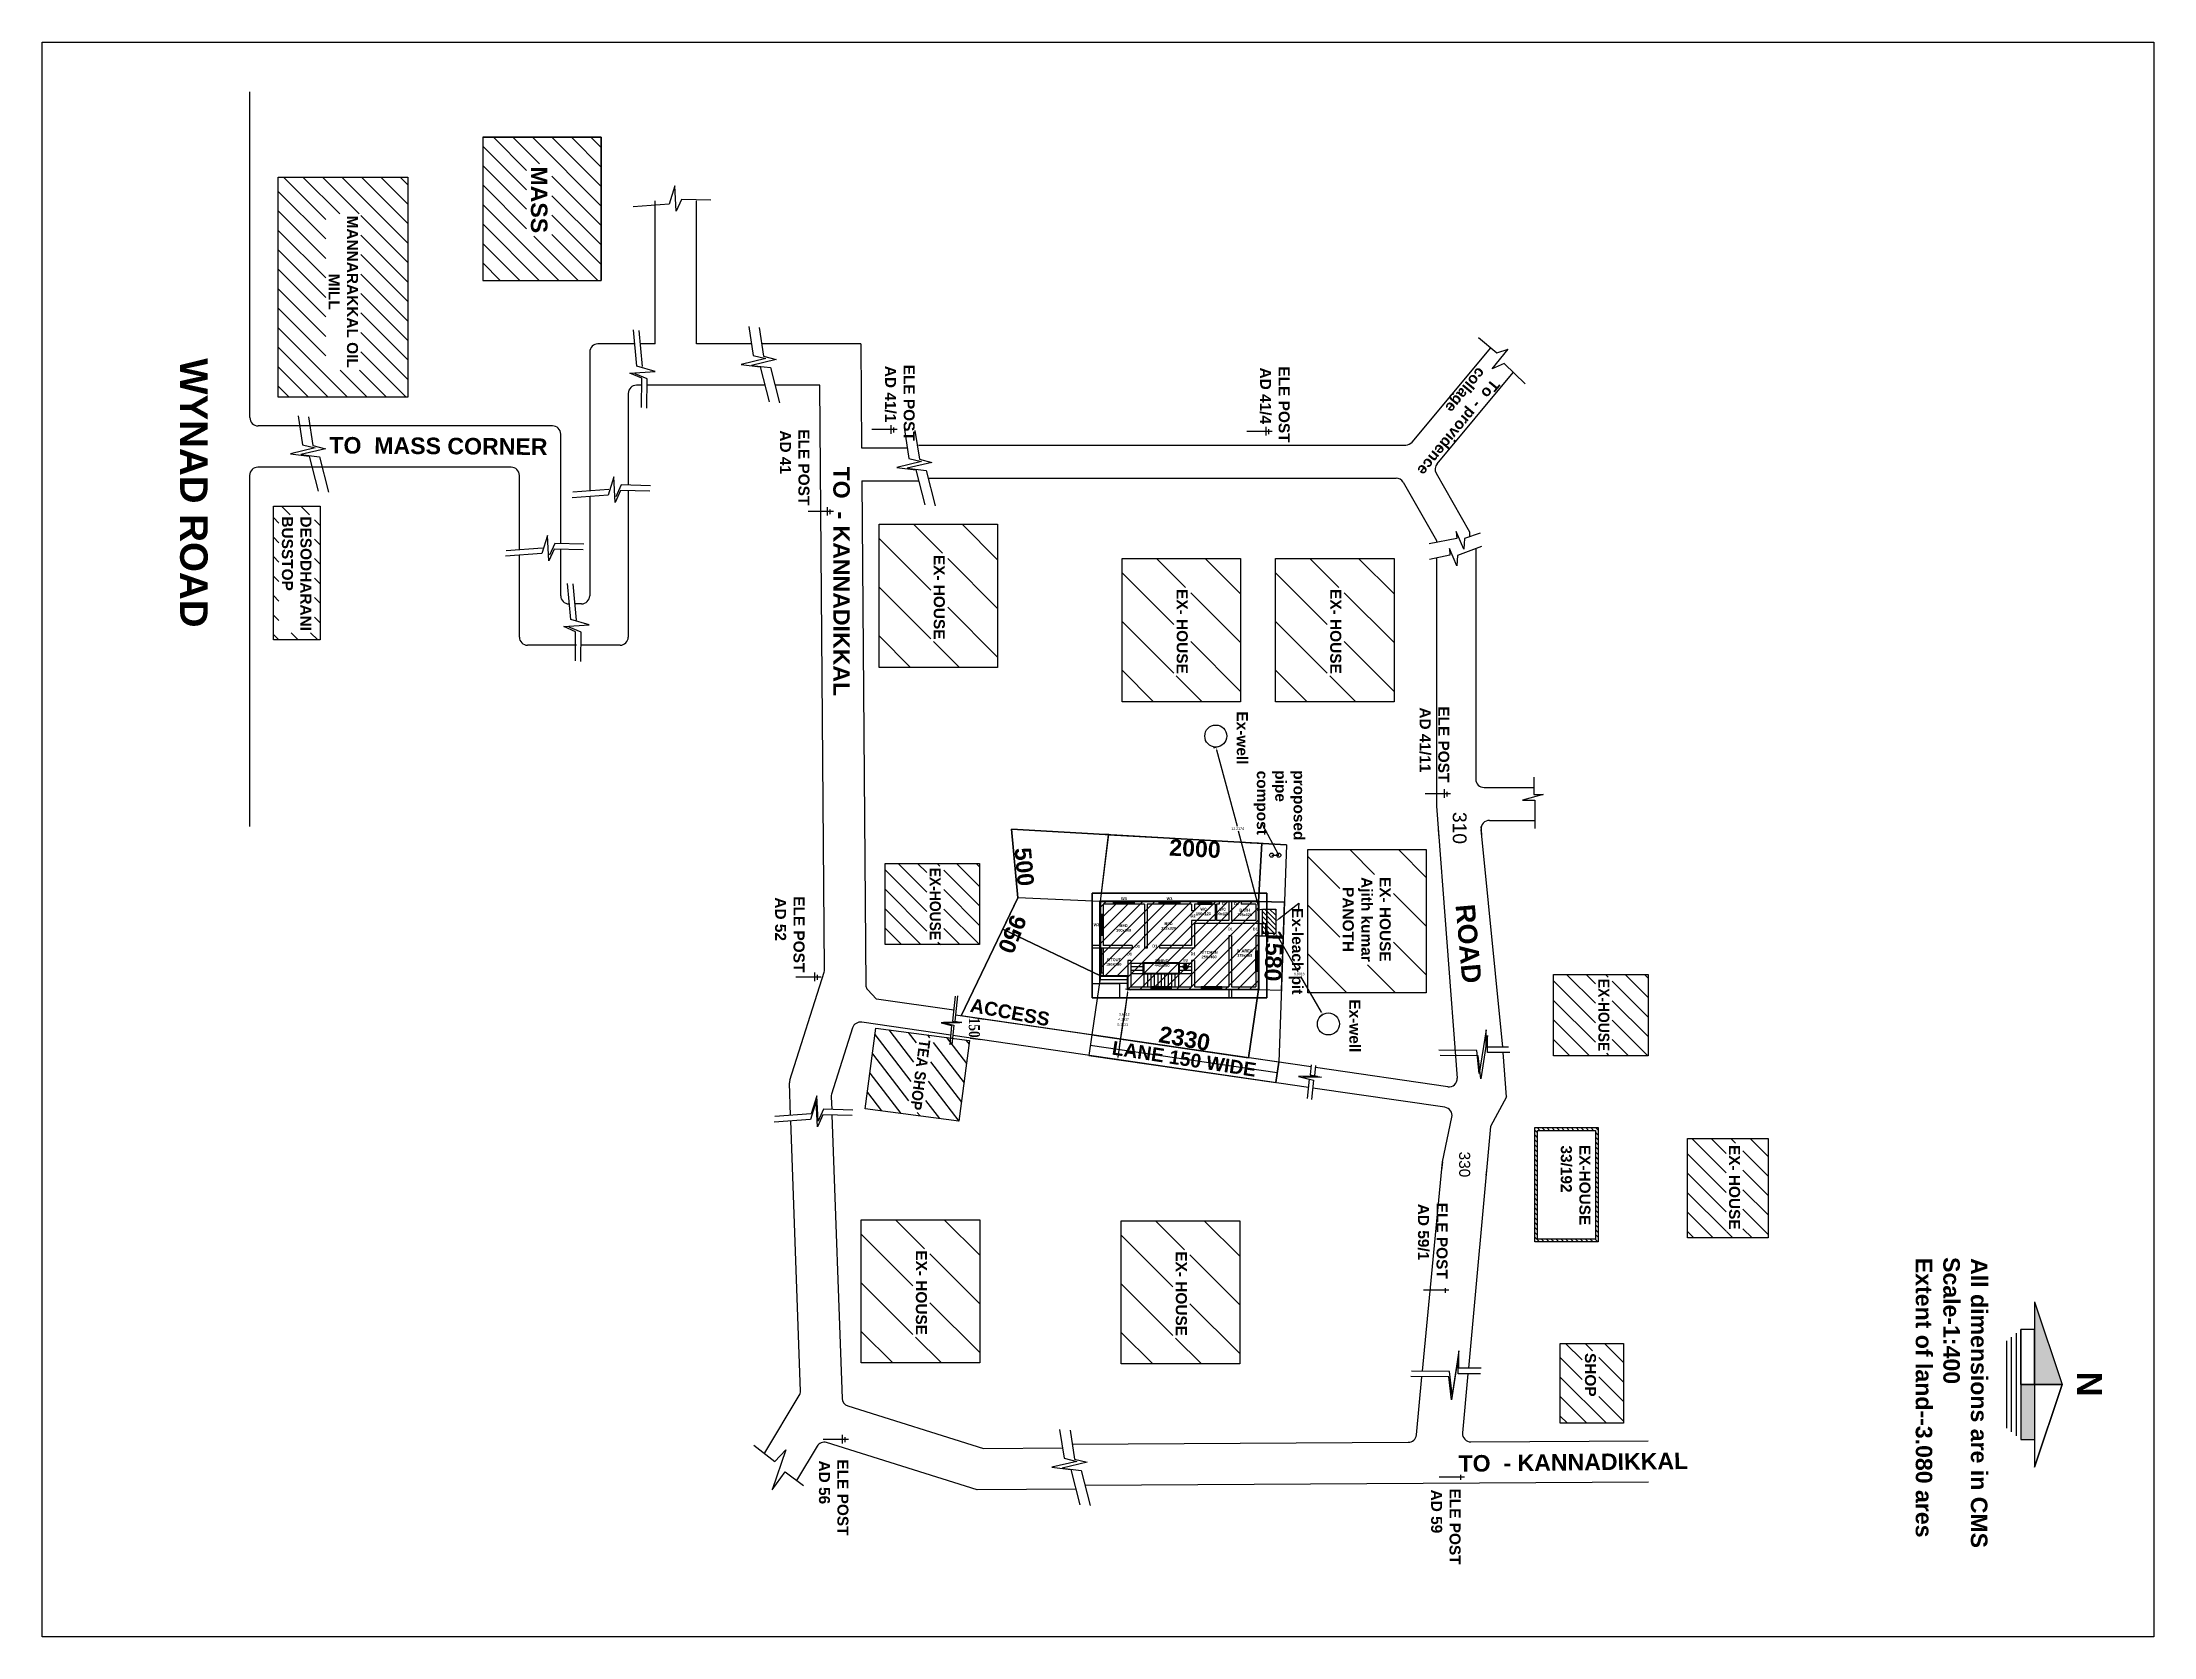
# Model space of a CAD drawing. Header units: metres. Extents: x -55 to 385, y 16 to 159.
# Drawn here: x 23 to 176.2, y 30.2 to 146 of the extents above; entities that cross this region are included whole.
import ezdxf

# ---------------------------------------------------------------- set-up
doc = ezdxf.new("R2010")
doc.units = ezdxf.units.M
doc.header["$MEASUREMENT"] = 0
for name, color, linetype, plot in [('BLK_1_COVERED_AREA', 140, 'Continuous', False), ('BLK_1_LVL_0_BLDG_FOOT_PRINT', 1, 'Continuous', False), ('BLK_1_LVL_0_FRONT_YARD', 2, 'Continuous', False), ('BLK_1_LVL_0_REAR_YARD', 11, 'Continuous', False), ('BLK_1_LVL_0_SIDE_YARD1', 171, 'Continuous', False), ('BLK_1_LVL_0_SIDE_YARD2', 102, 'Continuous', False), ('BLK_1_MAX_HEIGHT_CAL', 7, 'Continuous', False), ('BLK_1_SHADE_OVERHANG', 6, 'Continuous', False), ('DIST_CL_ROAD', 7, 'Continuous', False), ('LANE_1', 5, 'Continuous', False), ('PLOT_BOUNDARY', 70, 'Continuous', False), ('SHORTEST_DIST_TO_ROAD', 7, 'Continuous', False), ('WASTE_DISPOSAL', 7, 'Continuous', False), ('WELL', 7, 'Continuous', False)]:
    doc.layers.add(name, color=color, linetype=linetype, plot=plot)
doc.styles.get("Standard").update_dxf_attribs({"font": 'ARIAL.TTF'})
doc.styles.add('STYLE2', font='BOOKOS.TTF', dxfattribs={"height": 30})
doc.styles.add('X', font='arialbd.ttf', dxfattribs={"height": 20})
doc.dimstyles.get("Standard").update_dxf_attribs({"dimtxt": 0.18, "dimasz": 0.18, "dimexe": 0.18, "dimexo": 0.0625, "dimgap": 0.09, "dimtad": 0, "dimtih": 1, "dimtoh": 1, "dimdec": 4, "dimzin": 0, "dimdsep": 46, "dimtxsty": 'Standard', "dimcen": 0.09, "dimadec": 0, "dimazin": 0, "dimtfac": 1, "dimtdec": 4, "dimtofl": 0, "dimtmove": 0, "dimatfit": 3, "dimfxl": 1, "dimtolj": 1, "dimtzin": 0, "dimarcsym": 0})

msp = doc.modelspace()

# ---------------------------------------------------------------- texts
at = {"style": 'X'}
for s, height, rotation, p in [('MASS', 1.2, 270, (58.44759, 136.98973)), ('MANNARAKKAL OIL', 0.8, 270, (45.09467, 133.41896)), ('MILL', 0.8, 270, (43.76133, 129.19713)), ('WYNAD ROAD', 2, 270, (32.98339, 123.06712)), ('AD 41/1', 0.8, 270, (84.15643, 122.51494)), ('ELE POST', 0.8, 270, (85.5034, 122.59625)), ('AD 41/4', 0.8, 270, (111.37916, 122.38695)), ('ELE POST', 0.8, 270, (112.72614, 122.46826)), ('To  - providence', 0.8, 230.4129212, (128.22523, 121.61235)), ('collage', 0.8, 230.4129212, (127.21195, 122.47926)), ('TO  MASS CORNER', 1.2, 359.5747377, (43.81413, 116.15566)), ('AD 41', 0.8, 270, (76.52751, 117.82844)), ('ELE POST', 0.8, 270, (77.86412, 117.90975)), ('TO  - KANNADIKKAL', 1.2, 270, (80.39509, 115.19782)), ('BUSSTOP', 0.8, 270, (40.37259, 111.5802)), ('DESODHARANI', 0.8, 270, (41.71956, 111.57911)), ('EX- HOUSE', 0.8, 270, (87.69061, 108.79068)), ('EX- HOUSE', 0.8, 270, (105.3248, 106.30183)), ('EX- HOUSE', 0.8, 270, (116.46881, 106.30183)), ('Ex-well', 0.8, 270, (109.68738, 97.42207)), ('AD 41/11', 0.8, 270, (122.96294, 97.71442)), ('ELE POST', 0.8, 270, (124.30992, 97.79573)), ('compost', 0.8, 270, (111.14298, 93.11899)), ('pipe', 0.8, 270, (112.47631, 93.149)), ('proposed', 0.8, 270, (113.80965, 93.149)), ('500', 1.2, 275.0791695, (93.54493, 87.4801)), ('2000', 1.2, 357.1543668, (104.76017, 86.95964)), ('PANOTH', 0.8, 270, (117.37699, 84.6694)), ('Ajith kumar', 0.8, 270, (118.72396, 85.39327)), ('EX- HOUSE', 0.8, 270, (120.0573, 85.399)), ('AD 52', 0.8, 270, (76.17247, 83.92094)), ('ELE POST', 0.8, 270, (77.50908, 84.00225)), ('Ex-leach pit', 0.8, 270, (113.69107, 83.14934)), ('ROAD', 1.4, 275.0417359, (125.56164, 83.36083)), ('950', 1.2, 248.2401044, (93.35003, 82.76712)), ('1580', 1.2, 267.8363867, (111.82896, 81.57407)), ('ACCESS', 1, 349.4285356, (90.2747, 75.62278)), ('Ex-well', 0.8, 270, (117.85822, 76.51963)), ('2330', 1.2, 349.6712702, (103.95362, 73.41936)), ('LANE 150 WIDE', 1, 351.1308976, (100.57709, 72.51664)), ('33/192', 0.8, 270, (133.20717, 65.9087)), ('EX-HOUSE', 0.8, 270, (134.55442, 65.95017)), ('EX- HOUSE', 0.8, 270, (145.41705, 65.94582)), ('AD 59/1', 0.8, 270, (122.83866, 61.67366)), ('ELE POST', 0.8, 270, (124.18563, 61.75497)), ('EX- HOUSE', 0.8, 270, (86.39085, 58.29213)), ('EX- HOUSE', 0.8, 270, (105.26078, 58.22017)), ('Extent of land--3.080 ares', 1.2, 270, (158.96849, 57.74943)), ('Scale-1:400', 1.2, 270, (160.97109, 57.80579)), ('All dimensions are in CMS', 1.2, 270, (162.97369, 57.72775)), ('SHOP', 0.8, 270, (134.95926, 50.83695)), ('AD 56', 0.8, 270, (79.35574, 43.03181)), ('ELE POST', 0.8, 270, (80.69235, 43.11312)), ('TO  - KANNADIKKAL', 1.2, 0.7082371, (125.78783, 42.20944)), ('AD 59', 0.8, 270, (123.79335, 40.91918)), ('ELE POST', 0.8, 270, (125.12996, 41.00049))]:
    msp.add_text(s, height=height, rotation=rotation, dxfattribs=at).set_placement(p)
at = {"style": 'X', "width": 0.9}
for s, rotation, p in [('EX-HOUSE', 270, (87.40124, 86.07004)), ('EX-HOUSE', 270, (135.93054, 78.0027)), ('TEA SHOP', 262.5087665, (86.65309, 73.62973))]:
    msp.add_text(s, height=0.8, rotation=rotation, dxfattribs=at).set_placement(p)
for s, height, style, p in [('W3', 0.2, 'X', (101.28183, 83.72345)), ('W3', 0.2, 'X', (104.59183, 83.72345)), ('150x120', 0.2, 'X', (106.71896, 82.62793)), ('WC', 0.2, 'X', (107.04093, 82.96208)), ('Dv', 0.2, 'X', (108.60191, 83.38745)), ('Dv', 0.2, 'X', (109.48676, 83.36414)), ('W3', 0.2, 'X', (99.29089, 81.82996)), ('300x300', 0.2, 'X', (100.92933, 81.43221)), ('BED', 0.2, 'X', (101.17333, 81.76636)), ('322x320', 0.2, 'X', (104.19352, 81.57095)), ('BED', 0.2, 'X', (104.43752, 81.9051)), ('D2', 0.2, 'X', (106.33014, 82.47675)), ('D1', 0.2, 'X', (109.04413, 81.52997)), ('D1', 0.2, 'X', (110.85088, 81.51812)), ('D1', 0.2, 'X', (101.71749, 79.7057)), ('D1', 0.2, 'X', (102.29774, 80.26938)), ('D1', 0.2, 'X', (103.55334, 80.29044)), ('D1', 0.2, 'X', (106.33578, 79.7183)), ('KITCHEN', 0.2, 'X', (107.05359, 79.83204)), ('W.AREA', 0.2, 'X', (109.6969, 79.93936)), ('1', 0.2, 'X', (109.71532, 79.60521)), ('75', 0.2, 'X', (109.87071, 79.60521)), ('x', 0.2, 'X', (110.18148, 79.60521)), ('4', 0.2, 'X', (110.33687, 79.60521)), ('60', 0.2, 'X', (110.49226, 79.60521)), ('180X180', 0.2, 'X', (100.19337, 78.95335)), ('SITOUT', 0.2, 'X', (100.24248, 79.2875)), ('442x280', 0.2, 'X', (103.71848, 78.888)), ('DINING', 0.2, 'X', (103.76745, 79.22215)), ('up', 0.25, 'STYLE2', (105.77727, 79.27863)), ('250x460', 0.2, 'X', (107.13327, 79.49789))]:
    msp.add_text(s, height=height, dxfattribs=dict(style=style)).set_placement(p)
for s, p in [('90x120', (108.21638, 82.62793)), ('WC', (108.43026, 82.96208)), ('BATH', (109.87083, 82.8915)), ('175x120', (109.72637, 82.55735))]:
    msp.add_text(s, height=0.2, dxfattribs=at).set_placement(p)
at = {"color": 1, "style": 'X'}
msp.add_text('N', height=1.8, rotation=270, dxfattribs=at).set_placement((170.68559, 49.49405))
at = {"char_height": 1, "attachment_point": 5, "rotation": 270}
for s, insert in [('\\A1;310', (125.8595, 88.95912)), ('\\A1;{\\fTimes New Roman|b1|i0|c186|p18;\\H0.8x;\\W0.8;150}', (90.63484, 74.46053)), ('\\A1;{\\H0.8x;330}', (126.22025, 64.52976))]:
    msp.add_mtext(s, dxfattribs=dict(at, insert=insert))

# ---------------------------------------------------------------- blocks, each defined once
blk = doc.blocks.new('*D21')
at = {"color": 0, "lineweight": -2, "transparency": 16777216}
for p, q in [((112.46, 81.27), (112.36, 81.21)), ((112.61, 81.15), (114.12, 78.54)), ((115.84, 75.58), (114.33, 78.18)), ((115.88, 75.39), (115.78, 75.33))]:
    blk.add_line(p, q, dxfattribs=at)
at = {"color": 0, "transparency": 16777216}
for points in [[(112.63, 81.16), (112.58, 81.13), (112.52, 81.3)], [(115.87, 75.59), (115.81, 75.56), (115.93, 75.42)]]:
    blk.add_solid(points, dxfattribs=at)
at = {"layer": 'Defpoints', "color": 0, "transparency": 16777216}
for p in [(112.52, 81.3), (115.93, 75.42), (115.93, 75.42)]:
    blk.add_point(p, dxfattribs=at)
at = {"color": 0, "transparency": 16777216, "insert": (114.22, 78.36), "char_height": 0.18, "attachment_point": 5}
blk.add_mtext('\\A1;6.8016', dxfattribs=at)
blk = doc.blocks.new('*D22')
at = {"color": 0, "lineweight": -2, "transparency": 16777216}
for p, q in [((108.31, 94.84), (108, 94.76)), ((108.22, 94.63), (109.71, 89.09)), ((111.29, 83.18), (109.8, 88.73)), ((111.48, 83.04), (111.17, 82.96))]:
    blk.add_line(p, q, dxfattribs=at)
at = {"color": 0, "transparency": 16777216}
for points in [[(108.24, 94.64), (108.19, 94.62), (108.17, 94.81)], [(111.32, 83.19), (111.27, 83.17), (111.34, 83.01)]]:
    blk.add_solid(points, dxfattribs=at)
at = {"layer": 'Defpoints', "color": 0, "transparency": 16777216}
for p in [(108.17, 94.81), (108.37, 94.86), (111.54, 83.06)]:
    blk.add_point(p, dxfattribs=at)
at = {"color": 0, "transparency": 16777216, "insert": (109.75, 88.91), "char_height": 0.18, "attachment_point": 5}
blk.add_mtext('\\A1;12.2174', dxfattribs=at)
blk = doc.blocks.new('*D23')
at = {"layer": 'Defpoints', "color": 0, "transparency": 16777216}
for p in [(101.79, 77.23), (101.26, 73.63), (101.26, 73.63)]:
    blk.add_point(p, dxfattribs=at)
at = {"layer": 'SHORTEST_DIST_TO_ROAD', "color": 0, "lineweight": -2, "transparency": 16777216}
for p, q in [((101.76, 77.05), (101.55, 75.61)), ((101.85, 77.22), (101.96, 77.21)), ((101.29, 73.81), (101.5, 75.25)), ((101.32, 73.62), (101.44, 73.6))]:
    blk.add_line(p, q, dxfattribs=at)
at = {"layer": 'SHORTEST_DIST_TO_ROAD', "color": 0, "transparency": 16777216}
for points in [[(101.73, 77.06), (101.79, 77.05), (101.79, 77.23)], [(101.26, 73.81), (101.32, 73.8), (101.26, 73.63)]]:
    blk.add_solid(points, dxfattribs=at)
at = {"layer": 'SHORTEST_DIST_TO_ROAD', "color": 0, "transparency": 16777216, "insert": (101.52, 75.43), "char_height": 0.18, "attachment_point": 5}
blk.add_mtext('\\A1;3.6412', dxfattribs=at)
blk = doc.blocks.new('*D26')
at = {"layer": 'BLK_1_MAX_HEIGHT_CAL', "color": 0, "lineweight": -2, "transparency": 16777216}
for p, q in [((101.76, 77.05), (101.44, 74.87)), ((101.72, 77.24), (101.61, 77.26)), ((101.07, 72.32), (101.39, 74.51)), ((100.98, 72.15), (100.87, 72.17))]:
    blk.add_line(p, q, dxfattribs=at)
at = {"layer": 'BLK_1_MAX_HEIGHT_CAL', "color": 0, "transparency": 16777216}
for points in [[(101.73, 77.06), (101.79, 77.05), (101.79, 77.23)], [(101.04, 72.33), (101.1, 72.32), (101.04, 72.14)]]:
    blk.add_solid(points, dxfattribs=at)
at = {"layer": 'Defpoints', "color": 0, "transparency": 16777216}
for p in [(101.79, 77.23), (101.04, 72.14), (101.04, 72.14)]:
    blk.add_point(p, dxfattribs=at)
at = {"layer": 'BLK_1_MAX_HEIGHT_CAL', "color": 0, "transparency": 16777216, "insert": (101.41, 74.69), "char_height": 0.18, "attachment_point": 5}
blk.add_mtext('\\A1;5.1421', dxfattribs=at)
blk = doc.blocks.new('*D27')
at = {"layer": 'Defpoints', "color": 0, "transparency": 16777216}
for p in [(101.79, 77.23), (101.15, 72.89), (101.15, 72.89)]:
    blk.add_point(p, dxfattribs=at)
at = {"layer": 'DIST_CL_ROAD', "color": 0, "lineweight": -2, "transparency": 16777216}
for p, q in [((101.76, 77.05), (101.5, 75.24)), ((101.85, 77.22), (101.96, 77.21)), ((101.18, 73.06), (101.44, 74.88)), ((101.21, 72.88), (101.33, 72.86))]:
    blk.add_line(p, q, dxfattribs=at)
at = {"layer": 'DIST_CL_ROAD', "color": 0, "transparency": 16777216}
for points in [[(101.73, 77.06), (101.79, 77.05), (101.79, 77.23)], [(101.15, 73.07), (101.21, 73.06), (101.15, 72.89)]]:
    blk.add_solid(points, dxfattribs=at)
at = {"layer": 'DIST_CL_ROAD', "color": 0, "transparency": 16777216, "insert": (101.47, 75.06), "char_height": 0.18, "attachment_point": 5}
blk.add_mtext('\\A1;4.3917', dxfattribs=at)

# ---------------------------------------------------------------- dimensions: what is measured, and where the dimension line sits
at = {"color": 8}
for p1, p2, distance, picture, middle in [((111.54143, 83.06113), (108.36954, 94.8596), 0.2077, '*D22', (109.75491, 88.90644)), ((112.515, 81.30316), (115.9309, 75.42152), 0, '*D21', (114.22295, 78.36234))]:
    dim = msp.add_aligned_dim(p1=p1, p2=p2, distance=distance, dimstyle='Standard', dxfattribs=at)
    dim.commit()
    dim.dimension.update_dxf_attribs({"geometry": picture, "text_midpoint": middle})
at = {"layer": 'BLK_1_MAX_HEIGHT_CAL', "color": 5}
dim = msp.add_aligned_dim(p1=(101.78612, 77.23227), p2=(101.04342, 72.14407), distance=0, dimstyle='Standard', dxfattribs=at)
dim.commit()
dim.dimension.update_dxf_attribs({"geometry": '*D26', "text_midpoint": (101.41477, 74.68817)})
at = {"layer": 'DIST_CL_ROAD', "color": 5}
dim = msp.add_aligned_dim(p1=(101.78612, 77.23227), p2=(101.15181, 72.88666), distance=0, dimstyle='Standard', dxfattribs=at)
dim.commit()
dim.dimension.update_dxf_attribs({"geometry": '*D27', "text_midpoint": (101.46896, 75.05947)})
at = {"layer": 'SHORTEST_DIST_TO_ROAD', "color": 5}
dim = msp.add_aligned_dim(p1=(101.78612, 77.23227), p2=(101.25992, 73.62929), distance=0, dimstyle='Standard', dxfattribs=at)
dim.commit()
dim.dimension.update_dxf_attribs({"geometry": '*D23', "text_midpoint": (101.52302, 75.43078)})

# ---------------------------------------------------------------- hatches: boundary and pattern name
msp.add_hatch(color=256).paths.add_polyline_path([(106.03061, 78.90856), (106.03061, 79.17484), (105.87162, 79.17484), (105.87162, 78.90856), (105.72064, 78.90856), (105.95112, 78.64227), (106.18159, 78.90856)])
h = msp.add_hatch(color=1)
h.paths.add_polyline_path([(167.60171, 48.55163), (169.60171, 48.55163), (167.60171, 54.55163)])
h.paths.add_polyline_path([(166.60171, 44.55163), (167.60171, 44.55163), (167.60171, 48.55163), (166.60171, 48.55163)])

# ---------------------------------------------------------------- linework, layer by layer
for p, q in [((38.04797, 118.75457), (38.04797, 142.41)), ((54.94543, 139.11036), (54.94543, 128.71036)), ((63.54543, 139.11036), (54.94543, 139.11036)), ((54.94543, 138.47486), (58.12631, 135.29398)), ((55.72414, 139.11036), (58.12631, 136.70819)), ((57.13836, 139.11036), (59.07768, 137.17104)), ((58.55257, 139.11036), (63.54543, 134.1175)), ((59.96678, 139.11036), (63.54543, 135.53171)), ((61.381, 139.11036), (63.54543, 136.94593)), ((62.79521, 139.11036), (63.54543, 138.36014)), ((63.54543, 128.71036), (63.54543, 139.11036)), ((54.94543, 137.06064), (58.12631, 133.87977)), ((40.11057, 120.24849), (40.11057, 136.22003)), ((40.11057, 136.22003), (49.52179, 136.22003)), ((40.11057, 135.17749), (43.56133, 131.72672)), ((40.48224, 136.22003), (43.56133, 133.14094)), ((41.89645, 136.22003), (44.57665, 133.53983)), ((43.31067, 136.22003), (45.99087, 133.53983)), ((44.72488, 136.22003), (49.52179, 131.42312)), ((46.13909, 136.22003), (49.52179, 132.83733)), ((47.55331, 136.22003), (49.52179, 134.25155)), ((48.96752, 136.22003), (49.52179, 135.66576)), ((49.52179, 136.22003), (49.52179, 120.24849)), ((54.94543, 135.64643), (58.12631, 132.46555)), ((59.96806, 136.28066), (63.54543, 132.70328)), ((68.89257, 135.58174), (68.48751, 134.25923)), ((68.99172, 133.73622), (68.89257, 135.58174)), ((40.11057, 133.76328), (43.56133, 130.31251)), ((46.10831, 133.42239), (49.52179, 130.00891)), ((54.94543, 134.23222), (60.46729, 128.71036)), ((59.96806, 134.86645), (63.54543, 131.28907)), ((59.96806, 133.45223), (63.54543, 129.87486)), ((68.48751, 134.25923), (65.85913, 134.06918)), ((67.47255, 124.10873), (67.47255, 134.49438)), ((69.37985, 134.59657), (68.99172, 133.73622)), ((71.50284, 134.54099), (69.37985, 134.59657)), ((70.47255, 124.10873), (70.47255, 134.49438)), ((40.11057, 132.34906), (43.56133, 128.89829)), ((46.10831, 132.00817), (49.52179, 128.59469)), ((54.94543, 132.818), (59.05308, 128.71036)), ((58.66366, 131.9282), (61.8815, 128.71036)), ((59.96806, 132.03802), (63.29572, 128.71036)), ((40.11057, 130.93485), (43.56133, 127.48408)), ((46.10831, 130.59396), (49.52179, 127.18048)), ((54.94543, 131.40379), (57.63886, 128.71036)), ((40.11057, 129.52063), (43.56133, 126.06987)), ((46.10831, 129.17975), (49.52179, 125.76627)), ((54.94543, 129.98958), (56.22465, 128.71036)), ((40.11057, 128.10642), (43.56133, 124.65565)), ((46.10831, 127.76553), (49.52179, 124.35205)), ((54.94543, 128.71036), (63.54543, 128.71036)), ((40.11057, 126.69221), (43.56133, 123.24144)), ((46.10831, 126.35132), (49.52179, 122.93784)), ((40.11057, 125.27799), (45.14007, 120.24849)), ((46.10831, 124.93711), (49.52179, 121.52363)), ((66.13531, 122.4928), (65.90105, 125.11761)), ((66.5408, 122.45342), (66.30654, 125.07823)), ((74.26367, 125.36888), (74.58617, 123.26979)), ((75.01578, 125.30342), (75.33829, 123.20433)), ((127.21997, 124.57896), (128.55761, 123.46687)), ((40.11057, 123.86378), (43.72586, 120.24849)), ((46.10831, 123.52289), (49.38271, 120.24849)), ((62.71391, 123.50873), (62.71391, 113.4283)), ((65.99109, 124.10873), (63.31391, 124.10873)), ((67.47255, 124.10873), (66.39307, 124.10873)), ((74.45728, 124.10873), (70.47255, 124.10873)), ((75.50179, 123.04069), (73.70325, 122.61522)), ((76.25391, 122.97523), (74.45537, 122.54977)), ((74.58617, 123.26979), (75.50179, 123.04069)), ((82.3882, 124.10873), (75.19934, 124.10873)), ((75.33829, 123.20433), (76.25391, 122.97523)), ((82.3882, 124.10873), (82.4498, 116.55642)), ((122.41265, 116.9812), (128.12697, 123.82489)), ((128.21633, 122.30559), (129.38795, 123.73495)), ((129.08319, 122.67896), (128.21633, 122.30559)), ((128.55761, 123.46687), (129.38795, 123.73495)), ((130.61304, 121.20595), (129.08319, 122.67896)), ((40.11057, 122.44957), (42.31165, 120.24849)), ((44.60046, 122.20231), (46.55429, 120.24849)), ((46.01468, 122.20231), (47.9685, 120.24849)), ((65.62086, 121.97987), (67.46445, 122.11006)), ((66.48762, 121.60627), (65.62086, 121.97987)), ((66.89311, 121.56689), (66.02635, 121.94049)), ((66.48297, 121.10873), (66.11391, 121.10873)), ((67.46445, 122.11006), (66.13531, 122.4928)), ((66.46779, 119.48264), (66.48762, 121.60627)), ((66.87328, 119.44326), (66.89311, 121.56689)), ((67.47255, 121.10873), (66.88883, 121.10873)), ((75.42072, 121.10873), (67.47255, 121.10873)), ((73.70325, 122.61522), (75.07668, 122.45158)), ((74.45537, 122.54977), (75.8288, 122.38612)), ((75.07668, 122.45158), (75.7307, 119.89879)), ((75.8288, 122.38612), (76.48281, 119.83333)), ((79.41257, 121.10873), (76.15606, 121.10873)), ((79.75858, 78.68683), (79.41257, 121.10873)), ((124.2196, 115.4007), (129.75592, 122.03122)), ((40.11057, 121.03535), (40.89743, 120.24849)), ((49.52179, 120.24849), (40.11057, 120.24849)), ((65.51391, 120.50873), (65.51391, 113.85299)), ((47.45931, 118.15457), (38.64797, 118.15457)), ((41.54443, 118.88408), (41.86694, 116.78499)), ((42.29655, 118.81862), (42.61906, 116.71953)), ((60.00725, 118.15457), (44.39094, 118.15457)), ((84.5665, 118.20616), (84.5665, 117.58479)), ((84.75602, 118.0361), (84.75602, 117.6829)), ((111.78923, 118.07817), (111.78923, 117.4568)), ((42.78256, 116.55589), (40.98402, 116.13043)), ((43.53468, 116.49044), (41.73614, 116.06497)), ((41.86694, 116.78499), (42.78256, 116.55589)), ((42.61906, 116.71953), (43.53468, 116.49044)), ((60.60725, 109.60749), (60.60725, 117.55457)), ((82.4498, 116.55642), (85.77407, 116.55642)), ((85.03063, 117.88071), (83.19017, 117.88071)), ((85.56896, 117.89137), (85.89147, 115.79228)), ((86.32108, 117.82592), (86.64359, 115.72683)), ((86.58371, 116.76576), (121.95209, 116.76576)), ((112.25336, 117.75272), (110.4129, 117.75272)), ((111.97876, 117.90811), (111.97876, 117.55491)), ((57.00725, 115.15457), (38.62778, 115.15457)), ((40.98402, 116.13043), (42.35745, 115.96679)), ((41.73614, 116.06497), (43.10957, 115.90133)), ((42.35745, 115.96679), (43.01146, 113.41399)), ((43.10957, 115.90133), (43.76358, 113.34854)), ((86.80709, 115.56318), (85.00855, 115.13772)), ((85.00855, 115.13772), (86.38198, 114.97408)), ((87.55921, 115.49773), (85.76067, 115.07226)), ((85.76067, 115.07226), (87.1341, 114.90862)), ((85.89147, 115.79228), (86.80709, 115.56318)), ((86.38198, 114.97408), (87.03599, 112.42128)), ((86.64359, 115.72683), (87.55921, 115.49773)), ((38.02778, 114.55501), (38.0093, 89.06146)), ((57.60725, 109.16056), (57.60725, 114.55457)), ((64.10802, 113.5291), (61.47964, 113.33905)), ((64.46687, 114.44684), (64.06182, 113.12433)), ((64.56602, 112.60132), (64.46687, 114.44684)), ((64.95415, 113.46167), (64.56602, 112.60132)), ((65.00035, 113.86644), (64.61222, 113.00609)), ((67.07715, 113.40609), (64.95415, 113.46167)), ((67.12335, 113.81087), (65.00035, 113.86644)), ((65.51391, 113.44701), (65.51391, 102.82398)), ((82.46937, 114.15642), (86.59146, 114.15642)), ((82.46937, 114.15642), (82.76302, 77.47282)), ((87.1341, 114.90862), (87.78811, 112.35583)), ((87.27318, 114.36576), (121.24915, 114.36576)), ((121.77042, 114.06286), (124.18695, 109.82298)), ((124.15888, 114.71904), (126.58695, 110.4589)), ((39.75372, 102.61824), (39.75372, 112.32343)), ((39.75372, 112.32343), (43.14266, 112.32343)), ((40.33721, 112.32343), (40.96229, 111.69834)), ((41.75142, 112.32343), (42.37651, 111.69834)), ((43.14266, 112.32343), (43.14266, 102.61824)), ((64.06182, 113.12433), (61.43344, 112.93428)), ((62.71391, 113.02687), (62.71391, 105.82398)), ((80.40759, 111.93853), (78.56713, 111.93853)), ((79.94346, 112.26399), (79.94346, 111.64261)), ((80.13299, 112.09393), (80.13299, 111.74073)), ((39.75372, 111.4927), (40.1584, 111.08803)), ((42.7332, 111.34165), (43.14266, 110.93219)), ((83.72639, 100.61387), (83.72639, 111.01387)), ((83.72639, 111.01387), (92.32639, 111.01387)), ((86.21716, 111.01387), (88.32166, 108.90937)), ((89.7527, 111.01387), (92.32639, 108.44018)), ((92.32639, 111.01387), (92.32639, 100.61387)), ((126.16971, 109.21078), (125.61944, 110.48397)), ((125.61944, 110.48397), (125.64889, 109.98453)), ((127.34106, 110.36176), (126.20841, 109.9734)), ((126.58695, 110.4589), (126.58695, 110.10319)), ((39.75372, 110.07849), (40.1584, 109.67381)), ((42.7332, 109.92743), (43.14266, 109.51798)), ((59.23401, 108.87676), (56.60563, 108.68671)), ((59.28021, 109.28153), (56.65183, 109.09148)), ((59.63907, 110.19926), (59.23401, 108.87676)), ((59.73821, 108.35375), (59.63907, 110.19926)), ((60.12635, 109.21409), (59.73821, 108.35375)), ((60.17255, 109.61887), (59.78441, 108.75852)), ((62.24934, 109.15852), (60.12635, 109.21409)), ((62.29554, 109.56329), (60.17255, 109.61887)), ((60.60725, 105.82398), (60.60725, 109.20151)), ((83.72639, 109.96911), (87.47642, 106.21907)), ((125.64889, 109.98453), (123.64393, 109.5842)), ((124.18695, 109.82298), (124.18695, 109.69262)), ((125.66919, 107.98205), (125.11891, 109.25524)), ((125.11891, 109.25524), (125.14836, 108.7558)), ((127.45328, 109.39326), (125.70789, 108.74467)), ((126.20841, 109.9734), (126.16971, 109.21078)), ((127.03429, 109.23756), (127.03429, 92.50371)), ((39.75372, 108.66427), (40.1584, 108.2596)), ((42.7332, 108.51322), (43.14266, 108.10377)), ((57.60725, 102.82398), (57.60725, 108.75913)), ((88.70425, 108.52678), (92.32639, 104.90464)), ((101.36057, 98.12502), (101.36057, 108.52502)), ((101.36057, 108.52502), (109.96057, 108.52502)), ((101.36057, 107.48026), (105.11061, 103.73022)), ((103.85135, 108.52502), (105.95585, 106.42052)), ((107.38688, 108.52502), (109.96057, 105.95133)), ((109.96057, 108.52502), (109.96057, 98.12502)), ((112.50459, 98.12502), (112.50459, 108.52502)), ((112.50459, 108.52502), (121.10459, 108.52502)), ((112.50459, 107.48026), (116.25462, 103.73022)), ((114.99536, 108.52502), (117.09986, 106.42052)), ((118.5309, 108.52502), (121.10459, 105.95133)), ((121.10459, 108.52502), (121.10459, 98.12502)), ((125.14836, 108.7558), (123.67158, 108.44651)), ((124.18695, 108.55445), (124.18695, 90.59694)), ((125.70789, 108.74467), (125.66919, 107.98205)), ((39.75372, 107.25006), (40.1584, 106.84539)), ((39.75372, 105.83585), (40.1584, 105.43117)), ((42.7332, 107.09901), (43.14266, 106.68955)), ((61.34176, 104.09522), (61.1075, 106.72003)), ((61.74725, 104.05584), (61.51299, 106.68065)), ((83.72639, 106.43357), (87.47642, 102.68354)), ((106.33844, 106.03793), (109.96057, 102.41579)), ((117.48245, 106.03793), (121.10459, 102.41579)), ((39.75372, 104.42163), (40.1584, 104.01696)), ((42.7332, 105.68479), (43.14266, 105.27534)), ((42.7332, 104.27058), (43.14266, 103.86113)), ((61.24102, 105.22398), (61.20725, 105.22398)), ((62.11391, 105.22398), (61.643, 105.22398)), ((88.70425, 104.99124), (92.32639, 101.36911)), ((39.75372, 103.00742), (40.1429, 102.61824)), ((41.044, 103.13136), (41.55711, 102.61824)), ((42.45821, 103.13136), (42.97133, 102.61824)), ((60.82731, 103.58228), (62.6709, 103.71248)), ((61.69407, 103.20869), (60.82731, 103.58228)), ((62.09956, 103.16931), (61.2328, 103.5429)), ((62.6709, 103.71248), (61.34176, 104.09522)), ((61.67424, 101.08506), (61.69407, 103.20869)), ((62.07973, 101.04568), (62.09956, 103.16931)), ((83.72639, 102.89804), (86.01056, 100.61387)), ((101.36057, 103.94472), (105.11061, 100.19469)), ((112.50459, 103.94472), (116.25462, 100.19469)), ((43.14266, 102.61824), (39.75372, 102.61824)), ((61.76722, 102.22398), (58.20725, 102.22398)), ((64.91391, 102.22398), (62.09073, 102.22398)), ((87.66151, 102.49846), (89.5461, 100.61387)), ((106.33844, 102.50239), (109.96057, 98.88026)), ((117.48245, 102.50239), (121.10459, 98.88026)), ((92.32639, 100.61387), (83.72639, 100.61387)), ((101.36057, 100.40919), (103.64475, 98.12502)), ((105.29569, 100.00961), (107.18028, 98.12502)), ((112.50459, 100.40919), (114.78876, 98.12502)), ((116.4397, 100.00961), (118.32429, 98.12502)), ((109.96057, 98.12502), (101.36057, 98.12502)), ((121.10459, 98.12502), (112.50459, 98.12502)), ((131.24873, 92.6436), (131.24873, 91.39965)), ((125.20361, 91.43974), (123.36315, 91.43974)), ((124.18865, 90.55175), (125.68026, 70.80274)), ((124.73948, 91.76519), (124.73948, 91.14382)), ((124.929, 91.59513), (124.929, 91.24193)), ((127.63429, 91.90371), (131.24873, 91.90371)), ((131.91839, 91.39965), (130.41589, 90.98781)), ((130.41589, 90.98781), (131.32812, 90.98781)), ((131.24873, 91.39965), (131.91839, 91.39965)), ((131.32812, 90.98781), (131.32812, 88.9286)), ((127.4064, 89.07719), (127.45206, 88.47893)), ((128.02139, 89.50371), (131.32812, 89.50371)), ((113.30385, 87.74301), (93.33553, 88.86834)), ((93.33553, 88.86834), (93.78077, 83.8882)), ((99.78612, 88.50528), (100.38612, 88.50528)), ((99.78612, 83.63227), (100.38612, 88.50528)), ((99.78612, 83.63227), (100.38192, 88.47123)), ((111.25612, 87.84503), (110.65612, 87.84503)), ((111.25612, 83.63227), (111.49353, 87.84503)), ((111.49353, 87.84503), (111.49353, 87.84503)), ((113.30385, 87.74301), (112.7364, 71.9532)), ((114.83789, 76.99141), (114.83789, 87.39141)), ((114.83789, 87.39141), (123.43789, 87.39141)), ((117.88241, 87.39141), (119.68055, 85.59327)), ((121.41795, 87.39141), (123.43789, 85.37147)), ((123.43789, 87.39141), (123.43789, 76.99141)), ((124.31261, 88.84105), (124.35827, 88.24279)), ((128.99354, 73.03874), (127.42313, 88.85805)), ((84.15354, 80.48993), (84.15354, 86.38898)), ((84.15354, 86.38898), (91.0181, 86.38898)), ((84.15354, 85.92014), (87.18705, 82.88663)), ((85.09891, 86.38898), (87.18705, 84.30084)), ((86.51313, 86.38898), (87.18705, 85.71506)), ((87.92734, 86.38898), (88.11946, 86.19686)), ((88.41488, 85.90144), (91.0181, 83.29822)), ((89.34155, 86.38898), (91.0181, 84.71243)), ((90.75577, 86.38898), (91.0181, 86.12665)), ((91.0181, 86.38898), (91.0181, 80.48993)), ((114.83789, 86.9004), (117.16334, 84.57494)), ((84.15354, 84.50593), (87.18705, 81.47242)), ((88.41488, 84.48723), (91.0181, 81.88401)), ((84.15354, 83.09171), (86.75532, 80.48993)), ((88.41488, 83.07301), (90.99796, 80.48993)), ((93.78077, 83.8882), (89.68071, 75.31851)), ((99.78612, 83.63227), (93.78077, 83.8882)), ((99.75612, 78.20227), (99.75612, 83.66227)), ((99.75612, 83.66227), (111.28612, 83.66227)), ((99.75612, 83.16352), (100.25487, 83.66227)), ((99.75612, 82.27964), (101.13875, 83.66227)), ((99.75612, 81.39575), (102.02264, 83.66227)), ((99.75612, 80.51187), (102.90652, 83.66227)), ((99.75612, 79.62799), (103.7904, 83.66227)), ((99.75612, 78.7441), (104.67429, 83.66227)), ((99.75612, 78.20227), (99.75612, 83.66227)), ((99.75612, 83.66227), (111.28612, 83.66227)), ((108.40612, 83.63227), (99.78612, 83.63227)), ((99.78612, 83.63227), (99.78612, 78.23227)), ((99.78612, 78.23227), (99.78612, 83.63227)), ((99.78612, 83.63227), (111.25612, 83.63227)), ((99.78612, 83.63227), (100.38612, 83.63227)), ((108.40612, 83.63227), (99.78612, 83.63227)), ((99.78612, 83.63227), (99.78612, 78.23227)), ((99.78612, 78.23227), (99.78612, 83.63227)), ((99.78612, 83.63227), (111.25612, 83.63227)), ((102.98612, 83.43227), (99.98612, 83.43227)), ((99.98612, 83.43227), (99.98612, 80.43227)), ((102.98612, 83.43227), (99.98612, 83.43227)), ((99.98612, 83.43227), (99.98612, 80.43227)), ((100.09817, 78.20227), (105.55817, 83.66227)), ((102.23612, 83.43227), (100.73612, 83.43227)), ((100.80362, 83.63227), (101.21862, 83.63227)), ((100.81112, 83.60227), (101.21112, 83.60227)), ((100.81112, 83.53227), (101.21112, 83.53227)), ((100.88362, 83.60227), (100.88362, 83.63227)), ((100.98205, 78.20227), (106.44205, 83.66227)), ((101.13862, 83.63227), (101.13862, 83.60227)), ((101.27862, 83.63227), (101.69362, 83.63227)), ((101.28612, 83.60227), (101.68612, 83.60227)), ((101.28612, 83.53227), (101.68612, 83.53227)), ((101.35862, 83.63227), (101.35862, 83.60227)), ((101.61362, 83.63227), (101.61362, 83.60227)), ((101.75362, 83.63227), (102.16862, 83.63227)), ((101.75612, 78.09245), (107.32594, 83.66227)), ((101.75612, 77.20857), (108.20982, 83.66227)), ((101.76112, 83.60227), (102.16112, 83.60227)), ((101.76112, 83.53227), (102.16112, 83.53227)), ((101.83362, 83.63227), (101.83362, 83.60227)), ((102.08862, 83.63227), (102.08862, 83.60227)), ((102.6337, 77.20227), (109.0937, 83.66227)), ((102.98612, 83.43227), (102.98612, 80.23227)), ((102.98612, 83.43227), (102.98612, 80.23227)), ((106.40612, 83.43227), (103.18612, 83.43227)), ((103.18612, 83.43227), (103.18612, 80.23227)), ((106.40612, 83.43227), (103.18612, 83.43227)), ((103.18612, 83.43227), (103.18612, 80.23227)), ((103.51759, 77.20227), (109.97759, 83.66227)), ((105.54612, 83.43227), (104.04612, 83.43227)), ((104.11362, 83.63227), (104.52862, 83.63227)), ((104.12112, 83.60227), (104.52112, 83.60227)), ((104.12112, 83.53227), (104.52112, 83.53227)), ((104.19362, 83.60227), (104.19362, 83.63227)), ((104.40147, 77.20227), (110.86147, 83.66227)), ((104.44862, 83.63227), (104.44862, 83.60227)), ((104.58862, 83.63227), (105.00362, 83.63227)), ((104.59612, 83.60227), (104.99612, 83.60227)), ((104.59612, 83.53227), (104.99612, 83.53227)), ((104.66862, 83.63227), (104.66862, 83.60227)), ((104.92362, 83.63227), (104.92362, 83.60227)), ((105.06362, 83.63227), (105.47862, 83.63227)), ((105.07112, 83.60227), (105.47112, 83.60227)), ((105.07112, 83.53227), (105.47112, 83.53227)), ((105.14362, 83.63227), (105.14362, 83.60227)), ((105.28535, 77.20227), (111.28612, 83.20304)), ((105.39862, 83.63227), (105.39862, 83.60227)), ((106.40612, 83.43227), (106.40612, 82.93227)), ((106.40612, 83.43227), (106.40612, 82.93227)), ((106.60612, 82.93227), (106.40612, 82.93227)), ((106.60612, 82.93227), (106.40612, 82.93227)), ((108.10612, 83.43227), (106.60612, 83.43227)), ((106.60612, 83.43227), (106.60612, 82.93227)), ((108.10612, 83.43227), (106.60612, 83.43227)), ((106.60612, 83.43227), (106.60612, 82.93227)), ((106.85612, 83.43227), (107.85612, 83.43227)), ((107.32612, 83.63227), (106.92362, 83.63227)), ((107.31862, 83.60227), (106.93112, 83.60227)), ((106.93112, 83.53227), (107.31862, 83.53227)), ((107.00362, 83.63227), (107.00362, 83.60227)), ((107.24612, 83.60227), (107.24612, 83.63227)), ((107.78862, 83.63227), (107.38612, 83.63227)), ((107.78112, 83.60227), (107.39362, 83.60227)), ((107.39362, 83.53227), (107.78112, 83.53227)), ((107.46612, 83.60227), (107.46612, 83.63227)), ((107.70862, 83.60227), (107.70862, 83.63227)), ((108.10612, 83.43227), (108.10612, 82.23227)), ((108.10612, 83.43227), (108.10612, 82.23227)), ((108.40612, 83.43227), (108.20612, 83.43227)), ((108.20612, 83.43227), (108.20612, 82.23227)), ((108.40612, 83.43227), (108.20612, 83.43227)), ((108.20612, 83.43227), (108.20612, 82.23227)), ((108.40612, 83.63227), (108.40612, 83.43227)), ((108.40612, 83.63227), (108.40612, 83.43227)), ((109.30612, 83.63227), (109.10612, 83.63227)), ((109.10612, 83.63227), (109.10612, 82.23227)), ((109.30612, 83.63227), (109.10612, 83.63227)), ((109.10612, 83.63227), (109.10612, 82.23227)), ((109.30612, 83.63227), (109.30612, 82.23227)), ((109.30612, 83.63227), (109.30612, 82.23227)), ((111.25612, 83.63227), (110.00612, 83.63227)), ((110.00612, 83.63227), (110.00612, 83.43227)), ((111.25612, 83.63227), (110.00612, 83.63227)), ((110.00612, 83.63227), (110.00612, 83.43227)), ((111.05612, 83.43227), (110.00612, 83.43227)), ((111.05612, 83.43227), (110.00612, 83.43227)), ((111.05612, 83.43227), (111.05612, 82.23227)), ((111.05612, 83.43227), (111.05612, 82.23227)), ((111.25612, 83.63227), (111.25612, 77.23227)), ((111.25612, 83.63227), (111.25612, 77.23227)), ((111.25612, 83.63227), (111.25612, 77.23227)), ((111.25612, 83.63227), (111.25612, 77.23227)), ((111.25612, 83.63227), (113.15367, 83.56408)), ((111.28612, 83.66227), (111.28612, 77.20227)), ((111.28612, 83.66227), (111.28612, 77.20227)), ((111.54143, 81.30316), (111.54143, 83.06113)), ((111.54143, 83.06113), (112.515, 83.06113)), ((111.54143, 82.88349), (111.85612, 82.5688)), ((111.71735, 83.06113), (111.85612, 82.92236)), ((111.85612, 82.92236), (112.515, 82.26347)), ((112.0709, 83.06113), (112.515, 82.61703)), ((112.42446, 83.06113), (112.515, 82.97058)), ((112.515, 83.06113), (112.515, 81.30316)), ((114.83789, 83.36486), (117.16334, 81.03941)), ((121.07094, 84.20288), (123.43789, 81.83593)), ((84.15354, 81.6775), (85.34111, 80.48993)), ((88.41488, 81.6588), (89.58375, 80.48993)), ((99.78612, 78.23227), (92.69739, 81.62379)), ((92.69739, 81.62379), (92.69739, 81.62379)), ((99.78612, 82.61477), (99.78612, 82.19977)), ((99.81612, 82.53477), (99.78612, 82.53477)), ((99.78612, 82.27977), (99.81612, 82.27977)), ((99.78612, 82.13977), (99.78612, 81.72477)), ((99.78612, 82.05977), (99.81612, 82.05977)), ((99.78612, 81.80477), (99.81612, 81.80477)), ((99.78612, 81.66477), (99.78612, 81.24977)), ((99.78612, 81.58477), (99.81612, 81.58477)), ((99.78612, 81.32977), (99.81612, 81.32977)), ((99.81612, 82.60727), (99.81612, 82.20727)), ((99.81612, 82.13227), (99.81612, 81.73227)), ((99.81612, 81.73227), (99.81612, 81.72477)), ((99.81612, 81.66477), (99.81612, 81.65727)), ((99.81612, 81.65727), (99.81612, 81.25727)), ((99.88612, 82.68227), (99.88612, 82.60727)), ((99.88612, 82.60727), (99.88612, 82.20727)), ((99.88612, 82.13227), (99.88612, 81.73227)), ((99.88612, 81.73227), (99.88612, 81.65727)), ((99.88612, 81.65727), (99.88612, 81.25727)), ((99.88612, 81.25727), (99.88612, 81.18227)), ((99.98612, 81.18227), (99.98612, 82.68227)), ((106.16924, 77.20227), (111.28612, 82.31915)), ((108.10612, 82.23227), (106.40612, 82.23227)), ((106.40612, 82.23227), (106.40612, 80.43227)), ((108.10612, 82.23227), (106.40612, 82.23227)), ((106.40612, 82.23227), (106.40612, 80.43227)), ((111.25612, 82.03227), (106.60612, 82.03227)), ((106.60612, 82.03227), (106.60612, 80.23227)), ((111.25612, 82.03227), (106.60612, 82.03227)), ((106.60612, 82.03227), (106.60612, 80.23227)), ((107.05312, 77.20227), (111.28612, 81.43527)), ((109.10612, 82.23227), (108.20612, 82.23227)), ((109.10612, 82.23227), (108.20612, 82.23227)), ((111.05612, 82.23227), (109.30612, 82.23227)), ((111.05612, 82.23227), (109.30612, 82.23227)), ((111.25612, 81.13227), (111.25612, 82.03227)), ((111.25612, 82.03227), (111.78612, 82.03227)), ((111.53612, 81.13227), (111.53612, 82.03227)), ((111.54143, 82.52994), (111.85612, 82.21525)), ((111.54143, 82.17638), (111.68554, 82.03227)), ((111.54143, 81.82283), (111.78612, 81.57814)), ((111.54143, 81.46928), (111.70755, 81.30316)), ((112.515, 81.30316), (111.54143, 81.30316)), ((111.68554, 82.03227), (111.78612, 81.9317)), ((111.78612, 81.13227), (111.78612, 82.03227)), ((111.78612, 81.9317), (111.85612, 81.8617)), ((111.78612, 81.57814), (111.85612, 81.50814)), ((111.85612, 82.5688), (112.515, 81.90992)), ((111.85612, 82.21525), (112.515, 81.55637)), ((111.85612, 81.8617), (112.41466, 81.30316)), ((111.85612, 81.50814), (112.06111, 81.30316)), ((91.0181, 80.48993), (84.15354, 80.48993)), ((87.99297, 80.66649), (88.16954, 80.48993)), ((99.75612, 80.43227), (99.18612, 80.43227)), ((99.75612, 80.23227), (99.18612, 80.23227)), ((102.08612, 80.23227), (99.78612, 80.23227)), ((102.08612, 80.23227), (99.78612, 80.23227)), ((99.88612, 78.43227), (99.88612, 80.23227)), ((102.08612, 80.43227), (99.98612, 80.43227)), ((102.08612, 80.43227), (99.98612, 80.43227)), ((99.98612, 80.23227), (99.98612, 78.23227)), ((102.08612, 80.43227), (102.08612, 80.23227)), ((102.08612, 80.43227), (102.08612, 80.23227)), ((103.18612, 80.23227), (102.98612, 80.23227)), ((103.18612, 80.23227), (102.98612, 80.23227)), ((106.40612, 80.43227), (104.08612, 80.43227)), ((104.08612, 80.43227), (104.08612, 80.23227)), ((106.40612, 80.43227), (104.08612, 80.43227)), ((104.08612, 80.43227), (104.08612, 80.23227)), ((106.60612, 80.23227), (104.08612, 80.23227)), ((106.60612, 80.23227), (104.08612, 80.23227)), ((107.93701, 77.20227), (111.28612, 80.55139)), ((109.30612, 81.13227), (109.10612, 81.13227)), ((109.10612, 81.13227), (109.10612, 77.43227)), ((109.30612, 81.13227), (109.10612, 81.13227)), ((109.10612, 81.13227), (109.10612, 77.43227)), ((109.30612, 81.13227), (109.30612, 77.43227)), ((109.30612, 81.13227), (109.30612, 77.43227)), ((111.25612, 81.13227), (111.05612, 81.13227)), ((111.05612, 81.13227), (111.05612, 77.43227)), ((111.25612, 81.13227), (111.05612, 81.13227)), ((111.05612, 81.13227), (111.05612, 77.43227)), ((111.05612, 78.53227), (111.05612, 80.03227)), ((111.15612, 79.95727), (111.15612, 79.55727)), ((111.22612, 79.95727), (111.22612, 79.55727)), ((111.22612, 79.88477), (111.25612, 79.88477)), ((111.25612, 81.13227), (111.78612, 81.13227)), ((111.25612, 79.96477), (111.25612, 79.54977)), ((114.83789, 79.82933), (117.67581, 76.99141)), ((121.07094, 80.66735), (123.43789, 78.3004)), ((77.23532, 70.65044), (79.73041, 78.50019)), ((79.04341, 78.45544), (79.04341, 77.83407)), ((79.23294, 78.28538), (79.23294, 77.93218)), ((101.75612, 78.20227), (99.75612, 78.20227)), ((101.75612, 78.20227), (99.75612, 78.20227)), ((99.75612, 78.20227), (101.75612, 78.20227)), ((99.75612, 77.70227), (99.75612, 78.20227)), ((99.78612, 78.23466), (99.78612, 78.83466)), ((99.78612, 78.43227), (99.98612, 78.43227)), ((99.78612, 78.43227), (99.98612, 78.43227)), ((101.78612, 78.23227), (99.78612, 78.23227)), ((101.78612, 78.23227), (99.78612, 78.23227)), ((99.78612, 78.23227), (100.38612, 78.23227)), ((101.78612, 78.23227), (99.78612, 78.23227)), ((101.78612, 78.23227), (99.78612, 78.23227)), ((99.98612, 78.43227), (99.98612, 78.23227)), ((99.98612, 78.43227), (99.98612, 78.23227)), ((99.98612, 78.43227), (99.98612, 78.23227)), ((101.75612, 77.20227), (101.75612, 78.20227)), ((101.75612, 77.20227), (101.75612, 78.20227)), ((101.98612, 79.33227), (101.78612, 79.33227)), ((101.78612, 79.33227), (101.78612, 77.23227)), ((101.98612, 79.33227), (101.78612, 79.33227)), ((101.78612, 79.33227), (101.78612, 77.23227)), ((101.78612, 77.23227), (101.78612, 78.23227)), ((101.78612, 77.23227), (101.78612, 78.23227)), ((101.78612, 77.23227), (101.78612, 78.23227)), ((101.78612, 77.23227), (101.78612, 78.23227)), ((101.98612, 79.33227), (101.98612, 77.43227)), ((101.98612, 79.33227), (101.98612, 77.43227)), ((101.98612, 79.14227), (102.89612, 79.14227)), ((101.98612, 79.14227), (102.89612, 79.14227)), ((101.98612, 78.89227), (102.89612, 78.89227)), ((101.98612, 78.89227), (102.89612, 78.89227)), ((101.98612, 78.64227), (102.89612, 78.64227)), ((101.98612, 78.64227), (102.89612, 78.64227)), ((101.98612, 78.39227), (102.89612, 78.39227)), ((101.98612, 78.39227), (102.89612, 78.39227)), ((102.89612, 78.34227), (102.89612, 79.19227)), ((102.89612, 79.19227), (105.49612, 79.19227)), ((102.89612, 78.34227), (102.89612, 79.19227)), ((102.89612, 79.19227), (105.49612, 79.19227)), ((105.49612, 78.34227), (102.89612, 78.34227)), ((105.49612, 78.34227), (102.89612, 78.34227)), ((102.94612, 79.14227), (102.94612, 78.39227)), ((102.94612, 78.39227), (102.94612, 79.14227)), ((102.94612, 79.14227), (105.44612, 79.14227)), ((102.94612, 79.14227), (102.94612, 78.39227)), ((102.94612, 78.39227), (102.94612, 79.14227)), ((102.94612, 79.14227), (105.44612, 79.14227)), ((102.94612, 78.39227), (105.44612, 78.39227)), ((105.44612, 78.39227), (102.94612, 78.39227)), ((102.94612, 78.39227), (105.44612, 78.39227)), ((105.44612, 78.39227), (102.94612, 78.39227)), ((102.94612, 78.34227), (102.94612, 77.43227)), ((102.94612, 78.34227), (102.94612, 77.43227)), ((103.19612, 78.34227), (103.19612, 77.43227)), ((103.19612, 78.34227), (103.19612, 77.43227)), ((103.44612, 78.34227), (103.44612, 77.43227)), ((103.44612, 78.34227), (103.44612, 77.43227)), ((103.69612, 78.34227), (103.69612, 77.43227)), ((103.69612, 78.34227), (103.69612, 77.43227)), ((103.94612, 78.34227), (103.94612, 77.43227)), ((103.94612, 78.34227), (103.94612, 77.43227)), ((104.19612, 78.34227), (104.19612, 77.43227)), ((104.19612, 78.34227), (104.19612, 77.43227)), ((104.44612, 78.34227), (104.44612, 77.43227)), ((104.44612, 78.34227), (104.44612, 77.43227)), ((104.69612, 78.34227), (104.69612, 77.43227)), ((104.69612, 78.34227), (104.69612, 77.43227)), ((104.94612, 78.34227), (104.94612, 77.43227)), ((104.94612, 78.34227), (104.94612, 77.43227)), ((105.19612, 78.34227), (105.19612, 77.43227)), ((105.19612, 78.34227), (105.19612, 77.43227)), ((105.44612, 79.14227), (105.44612, 78.39227)), ((105.44612, 79.14227), (105.44612, 78.39227)), ((105.44612, 79.14227), (105.44612, 78.39227)), ((105.44612, 79.14227), (105.44612, 78.39227)), ((105.44612, 78.34227), (105.44612, 77.43227)), ((105.44612, 78.34227), (105.44612, 77.43227)), ((105.49612, 79.19227), (105.49612, 78.34227)), ((105.49612, 79.19227), (105.49612, 78.34227)), ((105.49612, 79.14227), (106.40612, 79.14227)), ((105.49612, 79.14227), (106.40612, 79.14227)), ((105.49612, 78.89227), (106.40612, 78.89227)), ((105.49612, 78.89227), (106.40612, 78.89227)), ((105.49612, 78.64227), (106.40612, 78.64227)), ((105.49612, 78.64227), (106.40612, 78.64227)), ((105.49612, 78.39227), (106.40612, 78.39227)), ((105.49612, 78.39227), (106.40612, 78.39227)), ((105.72064, 78.90856), (105.95112, 78.64227)), ((105.87162, 78.90856), (105.72064, 78.90856)), ((105.87162, 78.90856), (105.87162, 79.17484)), ((106.18159, 78.90856), (105.95112, 78.64227)), ((106.03061, 78.90856), (106.03061, 79.17484)), ((106.03061, 78.90856), (106.18159, 78.90856)), ((106.60612, 79.33227), (106.40612, 79.33227)), ((106.40612, 79.33227), (106.40612, 77.43227)), ((106.60612, 79.33227), (106.40612, 79.33227)), ((106.40612, 79.33227), (106.40612, 77.43227)), ((106.60612, 79.33227), (106.60612, 77.43227)), ((106.60612, 79.33227), (106.60612, 77.43227)), ((108.82089, 77.20227), (111.28612, 79.6675)), ((109.70477, 77.20227), (111.28612, 78.78362)), ((111.15612, 79.48227), (111.15612, 79.08227)), ((111.15612, 79.00727), (111.15612, 78.60727)), ((111.25612, 79.62977), (111.22612, 79.62977)), ((111.22612, 79.48227), (111.22612, 79.08227)), ((111.25612, 79.40977), (111.22612, 79.40977)), ((111.25612, 79.15477), (111.22612, 79.15477)), ((111.22612, 79.00727), (111.22612, 78.60727)), ((111.25612, 78.93477), (111.22612, 78.93477)), ((111.25612, 78.67977), (111.22612, 78.67977)), ((111.25612, 79.48977), (111.25612, 79.07477)), ((111.25612, 79.01477), (111.25612, 78.59977)), ((119.17155, 79.0312), (121.21135, 76.99141)), ((132.68284, 72.42259), (132.68284, 78.32164)), ((132.68284, 78.32164), (139.54741, 78.32164)), ((133.62822, 78.32164), (135.71635, 76.2335)), ((135.04243, 78.32164), (135.71635, 77.64771)), ((136.45664, 78.32164), (136.64876, 78.12952)), ((137.87086, 78.32164), (139.54741, 76.64509)), ((139.28507, 78.32164), (139.54741, 78.0593)), ((139.54741, 78.32164), (139.54741, 72.42259)), ((79.50754, 78.12999), (77.66708, 78.12999)), ((82.88866, 77.24226), (83.54261, 76.53729)), ((89.2541, 76.75639), (89.05626, 74.92406)), ((89.42069, 76.77471), (89.22285, 74.94238)), ((99.75612, 77.95227), (101.75612, 77.95227)), ((99.75612, 77.70227), (101.75612, 77.70227)), ((111.28612, 77.20227), (101.75612, 77.20227)), ((111.28612, 77.20227), (101.75612, 77.20227)), ((101.78612, 77.23227), (111.25612, 77.23227)), ((111.25612, 77.23227), (101.78612, 77.23227)), ((101.78612, 77.23227), (111.25612, 77.23227)), ((111.25612, 77.23227), (101.78612, 77.23227)), ((101.86743, 77.23227), (102.46743, 77.23227)), ((101.98612, 77.43227), (106.40612, 77.43227)), ((101.98612, 77.43227), (106.40612, 77.43227)), ((104.94612, 77.43227), (103.44612, 77.43227)), ((103.44612, 77.33227), (103.52112, 77.33227)), ((103.51362, 77.23227), (103.92862, 77.23227)), ((103.52112, 77.33227), (103.92112, 77.33227)), ((103.52112, 77.26227), (103.92112, 77.26227)), ((103.59362, 77.26227), (103.59362, 77.23227)), ((103.84862, 77.23227), (103.84862, 77.26227)), ((103.98862, 77.23227), (104.40362, 77.23227)), ((103.99612, 77.33227), (104.39612, 77.33227)), ((103.99612, 77.26227), (104.39612, 77.26227)), ((104.06862, 77.23227), (104.06862, 77.26227)), ((104.32362, 77.23227), (104.32362, 77.26227)), ((104.39612, 77.33227), (104.47112, 77.33227)), ((104.39612, 77.26227), (104.40362, 77.26227)), ((104.46362, 77.26227), (104.47112, 77.26227)), ((104.46362, 77.23227), (104.87862, 77.23227)), ((104.47112, 77.33227), (104.87112, 77.33227)), ((104.47112, 77.26227), (104.87112, 77.26227)), ((104.54362, 77.23227), (104.54362, 77.26227)), ((104.79862, 77.23227), (104.79862, 77.26227)), ((104.87112, 77.33227), (104.94612, 77.33227)), ((106.60612, 77.43227), (109.10612, 77.43227)), ((106.60612, 77.43227), (109.10612, 77.43227)), ((108.60612, 77.43227), (107.10612, 77.43227)), ((107.10612, 77.33227), (107.18112, 77.33227)), ((107.17362, 77.23227), (107.58862, 77.23227)), ((107.18112, 77.33227), (107.58112, 77.33227)), ((107.18112, 77.26227), (107.58112, 77.26227)), ((107.25362, 77.26227), (107.25362, 77.23227)), ((107.50862, 77.23227), (107.50862, 77.26227)), ((107.64862, 77.23227), (108.06362, 77.23227)), ((107.65612, 77.33227), (108.05612, 77.33227)), ((107.65612, 77.26227), (108.05612, 77.26227)), ((107.72862, 77.23227), (107.72862, 77.26227)), ((107.98362, 77.23227), (107.98362, 77.26227)), ((108.05612, 77.33227), (108.13112, 77.33227)), ((108.05612, 77.26227), (108.06362, 77.26227)), ((108.12362, 77.26227), (108.13112, 77.26227)), ((108.12362, 77.23227), (108.53862, 77.23227)), ((108.13112, 77.33227), (108.53112, 77.33227)), ((108.13112, 77.26227), (108.53112, 77.26227)), ((108.20362, 77.23227), (108.20362, 77.26227)), ((108.45862, 77.23227), (108.45862, 77.26227)), ((108.53112, 77.33227), (108.60612, 77.33227)), ((109.10612, 77.20227), (109.10612, 76.63227)), ((109.30612, 77.43227), (111.05612, 77.43227)), ((109.30612, 77.43227), (111.05612, 77.43227)), ((109.30612, 77.20227), (109.30612, 76.63227)), ((110.58866, 77.20227), (111.28612, 77.89974)), ((111.25612, 77.23227), (112.92396, 77.17234)), ((123.43789, 76.99141), (114.83789, 76.99141)), ((132.68284, 77.85279), (135.71635, 74.81928)), ((136.94418, 77.83409), (139.54741, 75.23087)), ((89.14219, 75.71995), (83.54261, 76.53729)), ((115.0726, 71.6122), (89.26993, 75.37847)), ((90.53965, 75.19314), (91.33126, 75.07759)), ((132.68284, 76.43858), (135.71635, 73.40507)), ((136.94418, 76.41988), (139.54741, 73.81666)), ((81.7992, 74.44497), (80.27323, 69.64417)), ((88.91622, 73.91421), (82.45767, 74.85693)), ((82.71233, 68.5718), (83.48142, 74.4205)), ((83.42029, 73.95566), (86.03242, 70.55255)), ((83.48142, 74.4205), (90.28739, 73.52554)), ((84.41872, 74.29725), (86.2168, 71.95469)), ((85.82086, 74.11287), (86.40117, 73.35683)), ((87.22301, 73.92849), (87.38844, 73.71296)), ((89.55897, 74.8234), (88.22181, 74.81326)), ((88.22181, 74.81326), (88.98589, 74.61194)), ((89.72556, 74.84172), (88.3884, 74.83158)), ((88.3884, 74.83158), (89.15248, 74.63026)), ((88.62515, 73.74411), (90.06881, 71.86329)), ((88.98589, 74.61194), (88.84514, 73.20236)), ((89.15248, 74.63026), (89.01173, 73.22068)), ((89.05626, 74.92406), (89.55897, 74.8234)), ((114.8801, 70.1244), (89.07861, 73.8905)), ((89.22285, 74.94238), (89.72556, 74.84172)), ((90.323, 73.70887), (91.11461, 73.59332)), ((127.77743, 74.29317), (127.29016, 71.13387)), ((127.88184, 73.90351), (127.39457, 70.74421)), ((127.77743, 73.03874), (127.77743, 74.29317)), ((127.88184, 72.64908), (127.88184, 73.90351)), ((132.68284, 75.02437), (135.28463, 72.42259)), ((132.68284, 73.61015), (133.87041, 72.42259)), ((136.94418, 75.00567), (139.52727, 72.42259)), ((136.94418, 73.59145), (138.11305, 72.42259)), ((83.23592, 72.55352), (85.84804, 69.1504)), ((87.64283, 73.38155), (89.88443, 70.46115)), ((90.28739, 73.52554), (89.51831, 67.67683)), ((90.02729, 73.55974), (90.25319, 73.26544)), ((99.05028, 73.19349), (112.62807, 71.21107)), ((127.10454, 72.80644), (124.34336, 72.82967)), ((127.20894, 72.41678), (124.44777, 72.44001)), ((127.29016, 71.13387), (127.10454, 72.80644)), ((127.39457, 70.74421), (127.20894, 72.41678)), ((129.40165, 73.03874), (127.77743, 73.03874)), ((129.50606, 72.64908), (127.88184, 72.64908)), ((129.27189, 69.43753), (129.02366, 72.64908)), ((139.54741, 72.42259), (132.68284, 72.42259)), ((136.52228, 72.59915), (136.69884, 72.42259)), ((83.05154, 71.15137), (85.29191, 68.23259)), ((87.27407, 70.57726), (89.49834, 67.67946)), ((87.45845, 71.9794), (89.70006, 69.05901)), ((112.7364, 71.9532), (112.51975, 70.46893)), ((115.51227, 70.92771), (114.17511, 70.91757)), ((114.17511, 70.91757), (114.9392, 70.71625)), ((115.82613, 70.86229), (114.48897, 70.85215)), ((114.48897, 70.85215), (115.25306, 70.65083)), ((114.9392, 70.71625), (114.79844, 69.30667)), ((115.09001, 71.77339), (115.00956, 71.02837)), ((115.00956, 71.02837), (115.51227, 70.92771)), ((115.25306, 70.65083), (115.1123, 69.24125)), ((115.40386, 71.70797), (115.32342, 70.96295)), ((115.32342, 70.96295), (115.82613, 70.86229)), ((124.9953, 70.16384), (115.38854, 71.56608)), ((77.29178, 68.09149), (77.20751, 70.44724)), ((79.14805, 69.11749), (78.74299, 67.79499)), ((79.19425, 69.52226), (78.78919, 68.19976)), ((79.24719, 67.27198), (79.14805, 69.11749)), ((79.29339, 67.67675), (79.19425, 69.52226)), ((80.24543, 69.44097), (80.27832, 68.52147)), ((82.86716, 69.74923), (83.88977, 68.41697)), ((87.08969, 69.17512), (88.09619, 67.86384)), ((124.79865, 68.67665), (115.19589, 70.07831)), ((129.27189, 69.43753), (128.10395, 67.29522)), ((78.74299, 67.79499), (76.11461, 67.60494)), ((78.78919, 68.19976), (76.16081, 68.00971)), ((78.00761, 48.08014), (77.3061, 67.69109)), ((79.63533, 68.13232), (79.24719, 67.27198)), ((79.68152, 68.5371), (79.29339, 67.67675)), ((81.75832, 68.07675), (79.63533, 68.13232)), ((81.80452, 68.48152), (79.68152, 68.5371)), ((80.29285, 68.11511), (81.02861, 47.54666)), ((89.51831, 67.67683), (82.71233, 68.5718)), ((86.49338, 68.30965), (86.69405, 68.04821)), ((124.606, 64.71954), (125.29872, 67.95741)), ((128.10395, 67.29522), (126.50307, 49.73708)), ((131.31256, 58.90445), (131.31256, 67.20445)), ((131.31256, 67.20445), (135.91256, 67.20445)), ((131.31256, 67.02441), (131.51256, 66.82441)), ((131.31256, 66.67086), (131.51256, 66.47086)), ((131.31256, 66.31731), (131.51256, 66.11731)), ((131.31256, 65.96375), (131.51256, 65.76375)), ((131.48608, 67.20445), (131.68608, 67.00445)), ((131.51256, 59.10445), (131.51256, 67.00445)), ((131.51256, 67.00445), (135.71256, 67.00445)), ((131.83964, 67.20445), (132.03964, 67.00445)), ((132.19319, 67.20445), (132.39319, 67.00445)), ((132.54674, 67.20445), (132.74674, 67.00445)), ((132.9003, 67.20445), (133.1003, 67.00445)), ((133.25385, 67.20445), (133.45385, 67.00445)), ((133.6074, 67.20445), (133.8074, 67.00445)), ((133.96096, 67.20445), (134.16096, 67.00445)), ((134.31451, 67.20445), (134.51451, 67.00445)), ((134.66806, 67.20445), (134.86806, 67.00445)), ((135.02162, 67.20445), (135.22162, 67.00445)), ((135.37517, 67.20445), (135.57517, 67.00445)), ((135.71256, 67.00445), (135.71256, 59.10445)), ((135.71256, 66.86706), (135.91256, 66.66706)), ((135.71256, 66.5135), (135.91256, 66.3135)), ((135.71256, 66.15995), (135.91256, 65.95995)), ((135.72872, 67.20445), (135.91256, 67.02061)), ((135.91256, 67.20445), (135.91256, 58.90445)), ((142.39868, 59.19971), (142.39868, 66.40375)), ((142.39868, 66.40375), (148.26189, 66.40375)), ((142.71768, 66.40375), (145.20287, 63.91856)), ((144.13189, 66.40375), (145.20287, 65.33277)), ((145.54611, 66.40375), (145.88534, 66.06451)), ((146.96032, 66.40375), (148.26189, 65.10218)), ((148.26189, 66.40375), (148.26189, 59.19435)), ((123.16689, 49.52124), (124.606, 64.71954)), ((124.606, 64.71954), (124.53595, 64.12364)), ((127.8422, 64.42447), (127.8422, 64.42447)), ((131.31256, 65.6102), (131.51256, 65.4102)), ((131.31256, 65.25665), (131.51256, 65.05665)), ((131.31256, 64.90309), (131.51256, 64.70309)), ((131.31256, 64.54954), (131.51256, 64.34954)), ((135.71256, 65.8064), (135.91256, 65.6064)), ((135.71256, 65.45284), (135.91256, 65.25284)), ((135.71256, 65.09929), (135.91256, 64.89929)), ((135.71256, 64.74574), (135.91256, 64.54574)), ((135.71256, 64.39218), (135.91256, 64.19218)), ((142.39868, 65.30853), (145.20287, 62.50435)), ((146.4307, 65.51916), (148.26189, 63.68796)), ((127.8345, 64.33998), (127.76444, 63.74409)), ((131.31256, 64.19599), (131.51256, 63.99599)), ((131.31256, 63.84243), (131.51256, 63.64243)), ((131.31256, 63.48888), (131.51256, 63.28888)), ((131.31256, 63.13533), (131.51256, 62.93533)), ((135.71256, 64.03863), (135.91256, 63.83863)), ((135.71256, 63.68508), (135.91256, 63.48508)), ((135.71256, 63.33152), (135.91256, 63.13152)), ((135.71256, 62.97797), (135.91256, 62.77797)), ((142.39868, 63.89432), (145.20287, 61.09013)), ((146.4307, 64.10494), (148.26189, 62.27375)), ((131.31256, 62.78177), (131.51256, 62.58177)), ((131.31256, 62.42822), (131.51256, 62.22822)), ((131.31256, 62.07467), (131.51256, 61.87467)), ((131.31256, 61.72111), (131.51256, 61.52111)), ((131.31256, 61.36756), (131.51256, 61.16756)), ((135.71256, 62.62441), (135.91256, 62.42441)), ((135.71256, 62.27086), (135.91256, 62.07086)), ((135.71256, 61.91731), (135.91256, 61.71731)), ((135.71256, 61.56375), (135.91256, 61.36375)), ((142.39868, 62.48011), (145.20287, 59.67592)), ((146.4307, 62.69073), (148.26189, 60.85954)), ((82.42663, 50.11532), (82.42663, 60.51532)), ((82.42663, 60.51532), (91.02663, 60.51532)), ((84.91741, 60.51532), (87.0219, 58.41082)), ((88.45294, 60.51532), (91.02663, 57.94163)), ((91.02663, 60.51532), (91.02663, 50.11532)), ((101.29656, 50.04336), (101.29656, 60.44336)), ((101.29656, 60.44336), (109.89656, 60.44336)), ((103.78734, 60.44336), (105.89183, 58.33886)), ((107.32287, 60.44336), (109.89656, 57.86967)), ((109.89656, 60.44336), (109.89656, 50.04336)), ((131.31256, 61.01401), (131.51256, 60.81401)), ((131.31256, 60.66045), (131.51256, 60.46045)), ((131.31256, 60.3069), (131.51256, 60.1069)), ((131.31256, 59.95335), (131.51256, 59.75335)), ((135.71256, 61.2102), (135.91256, 61.0102)), ((135.71256, 60.85665), (135.91256, 60.65665)), ((135.71256, 60.50309), (135.91256, 60.30309)), ((135.71256, 60.14954), (135.91256, 59.94954)), ((135.71256, 59.79599), (135.91256, 59.59599)), ((142.39868, 61.06589), (144.26657, 59.198)), ((146.4307, 61.27652), (148.26189, 59.44532)), ((146.4307, 59.8623), (147.09758, 59.19541)), ((82.42663, 59.47056), (86.17667, 55.72052)), ((101.29656, 59.3986), (105.0466, 55.64857)), ((131.31256, 59.59979), (131.51256, 59.39979)), ((131.31256, 59.24624), (131.65435, 58.90445)), ((135.91256, 58.90445), (131.31256, 58.90445)), ((135.71256, 59.10445), (131.51256, 59.10445)), ((131.80791, 59.10445), (132.00791, 58.90445)), ((132.16146, 59.10445), (132.36146, 58.90445)), ((132.51501, 59.10445), (132.71501, 58.90445)), ((132.86857, 59.10445), (133.06857, 58.90445)), ((133.22212, 59.10445), (133.42212, 58.90445)), ((133.57567, 59.10445), (133.77567, 58.90445)), ((133.92923, 59.10445), (134.12923, 58.90445)), ((134.28278, 59.10445), (134.48278, 58.90445)), ((134.63633, 59.10445), (134.83633, 58.90445)), ((134.98989, 59.10445), (135.18989, 58.90445)), ((135.34344, 59.10445), (135.54344, 58.90445)), ((135.69699, 59.10445), (135.89699, 58.90445)), ((135.71256, 59.44243), (135.91256, 59.24243)), ((142.39868, 59.65168), (142.85106, 59.1993)), ((148.26189, 59.19435), (142.39868, 59.19971)), ((145.22519, 59.65359), (145.68208, 59.19671)), ((87.4045, 58.02823), (91.02663, 54.40609)), ((106.27443, 57.95627), (109.89656, 54.33413)), ((82.42663, 55.93502), (86.17667, 52.18499)), ((101.29656, 55.86307), (105.0466, 52.11303)), ((125.07933, 55.39897), (123.23887, 55.39897)), ((124.80472, 55.55437), (124.80472, 55.20117)), ((87.4045, 54.49269), (91.02663, 50.87056)), ((106.27443, 54.42073), (109.89656, 50.7986)), ((82.42663, 52.39949), (84.7108, 50.11532)), ((101.29656, 52.32753), (103.58073, 50.04336)), ((86.36175, 51.99991), (88.24634, 50.11532)), ((105.23168, 51.92795), (107.11627, 50.04336)), ((125.76015, 50.58749), (125.27288, 47.42819)), ((125.79699, 50.99151), (125.30972, 47.83221)), ((125.76015, 49.33306), (125.76015, 50.58749)), ((125.79699, 49.73708), (125.79699, 50.99151)), ((133.16409, 45.73923), (133.16409, 51.52359)), ((133.16409, 51.52359), (137.76597, 51.52359)), ((133.5562, 51.52359), (134.74507, 50.33472)), ((134.97042, 51.52359), (135.49744, 50.99656)), ((136.38463, 51.52359), (137.76597, 50.14225)), ((137.76597, 51.52359), (137.76597, 45.73923)), ((91.02663, 50.11532), (82.42663, 50.11532)), ((109.89656, 50.04336), (101.29656, 50.04336)), ((125.08726, 49.10076), (122.32608, 49.12399)), ((125.1241, 49.50478), (122.36292, 49.52801)), ((122.72909, 44.89767), (123.12863, 49.11724)), ((125.27288, 47.42819), (125.08726, 49.10076)), ((125.30972, 47.83221), (125.1241, 49.50478)), ((127.38437, 49.33306), (125.76015, 49.33306)), ((127.42121, 49.73708), (125.79699, 49.73708)), ((126.46624, 49.33306), (126.07437, 45.03514)), ((133.16409, 50.50149), (134.74507, 48.92051)), ((133.16409, 49.08728), (136.51214, 45.73923)), ((135.9729, 50.52111), (137.76597, 48.72803)), ((135.9729, 49.10689), (137.76597, 47.31382)), ((75.43449, 43.59793), (77.92266, 47.75028)), ((133.16409, 47.67307), (135.09792, 45.73923)), ((135.9729, 47.69268), (137.76597, 45.89961)), ((81.44893, 46.99553), (91.29299, 43.91304)), ((133.16409, 46.25885), (133.68371, 45.73923)), ((81.5095, 44.56343), (79.66905, 44.56343)), ((81.04537, 44.88888), (81.04537, 44.26751)), ((81.2349, 44.71882), (81.2349, 44.36562)), ((96.82651, 45.29575), (97.14901, 43.19666)), ((97.57862, 45.2303), (97.90113, 43.13121)), ((126.67538, 44.38067), (139.54645, 44.4556)), ((137.76597, 45.73923), (133.16409, 45.73923)), ((74.62827, 44.1563), (76.16457, 42.96961)), ((76.95467, 43.80469), (75.96704, 40.90389)), ((76.16457, 42.96961), (76.95467, 43.80469)), ((79.21473, 44.07), (77.73054, 41.59313)), ((90.8428, 40.91037), (79.9087, 44.33418)), ((91.29299, 43.91304), (97.03381, 43.94646)), ((98.06463, 42.96756), (96.26609, 42.5421)), ((97.14901, 43.19666), (98.06463, 42.96756)), ((97.73505, 44.21219), (122.13525, 44.35424)), ((97.90113, 43.13121), (98.81675, 42.90211)), ((75.96704, 40.90389), (76.91077, 42.22244)), ((76.91077, 42.22244), (78.22761, 41.21155)), ((96.26609, 42.5421), (97.63952, 42.37846)), ((98.81675, 42.90211), (97.01821, 42.47664)), ((97.01821, 42.47664), (98.39164, 42.313)), ((97.63952, 42.37846), (98.29354, 39.82566)), ((98.39164, 42.313), (99.04565, 39.76021)), ((139.56391, 41.45565), (98.67228, 41.2176)), ((126.20757, 41.82671), (124.36712, 41.82671)), ((125.93297, 41.9821), (125.93297, 41.6289)), ((98.00496, 40.95206), (90.8428, 40.91037))]:
    msp.add_line(p, q)
at = {"ltscale": 15}
for p, q in [((54.94543, 139.11036), (63.54543, 139.11036)), ((63.54543, 139.11036), (63.54543, 128.71036))]:
    msp.add_line(p, q, dxfattribs=at)
at = {"ltscale": 100}
for p, q in [((99.18612, 77.63227), (99.18612, 84.23227)), ((99.18612, 84.23227), (111.85612, 84.23227)), ((99.18612, 77.63227), (99.18612, 84.23227)), ((99.18612, 84.23227), (111.85612, 84.23227)), ((111.85612, 84.23227), (111.85612, 76.63227)), ((111.85612, 84.23227), (111.85612, 76.63227)), ((101.18612, 77.63227), (99.18612, 77.63227)), ((99.18612, 76.63227), (99.18612, 77.63227)), ((101.18612, 76.63227), (101.18612, 77.63227)), ((101.18612, 76.63227), (99.18612, 76.63227)), ((111.85612, 76.63227), (101.18612, 76.63227)), ((111.85612, 76.63227), (101.18612, 76.63227))]:
    msp.add_line(p, q, dxfattribs=at)
at = {"ltscale": 150}
for p, q in [((100.73612, 83.43227), (100.73612, 83.63227)), ((100.73612, 83.63227), (100.80362, 83.63227)), ((100.73612, 83.53227), (100.81112, 83.53227)), ((100.80362, 83.60227), (100.80362, 83.63227)), ((100.80362, 83.60227), (100.81112, 83.60227)), ((100.81112, 83.53227), (100.81112, 83.60227)), ((101.14862, 83.61727), (100.87362, 83.61727)), ((101.21112, 83.60227), (101.21862, 83.60227)), ((101.21112, 83.60227), (101.21112, 83.53227)), ((101.21112, 83.53227), (101.28612, 83.53227)), ((101.21862, 83.63227), (101.27862, 83.63227)), ((101.21862, 83.63227), (101.21862, 83.60227)), ((101.27862, 83.63227), (101.27862, 83.60227)), ((101.27862, 83.60227), (101.28612, 83.60227)), ((101.28612, 83.60227), (101.28612, 83.53227)), ((101.62362, 83.61727), (101.34862, 83.61727)), ((101.68612, 83.60227), (101.69362, 83.60227)), ((101.68612, 83.60227), (101.68612, 83.53227)), ((101.68612, 83.60227), (101.68612, 83.53227)), ((101.68612, 83.53227), (101.76112, 83.53227)), ((101.69362, 83.63227), (101.69362, 83.60227)), ((101.69362, 83.63227), (101.75362, 83.63227)), ((101.75362, 83.63227), (101.75362, 83.60227)), ((101.75362, 83.60227), (101.76112, 83.60227)), ((101.76112, 83.60227), (101.76112, 83.53227)), ((102.09862, 83.61727), (101.82362, 83.61727)), ((102.16112, 83.60227), (102.16112, 83.53227)), ((102.16112, 83.60227), (102.16862, 83.60227)), ((102.16112, 83.53227), (102.23612, 83.53227)), ((102.16862, 83.63227), (102.23612, 83.63227)), ((102.16862, 83.63227), (102.16862, 83.60227)), ((102.23612, 83.63227), (102.23612, 83.43227)), ((104.04612, 83.43227), (104.04612, 83.63227)), ((104.04612, 83.63227), (104.11362, 83.63227)), ((104.04612, 83.53227), (104.12112, 83.53227)), ((104.11362, 83.60227), (104.11362, 83.63227)), ((104.11362, 83.60227), (104.12112, 83.60227)), ((104.12112, 83.53227), (104.12112, 83.60227)), ((104.45862, 83.61727), (104.18362, 83.61727)), ((104.52112, 83.60227), (104.52862, 83.60227)), ((104.52112, 83.60227), (104.52112, 83.53227)), ((104.52112, 83.53227), (104.59612, 83.53227)), ((104.52862, 83.63227), (104.58862, 83.63227)), ((104.52862, 83.63227), (104.52862, 83.60227)), ((104.58862, 83.63227), (104.58862, 83.60227)), ((104.58862, 83.60227), (104.59612, 83.60227)), ((104.59612, 83.60227), (104.59612, 83.53227)), ((104.93362, 83.61727), (104.65862, 83.61727)), ((104.99612, 83.60227), (105.00362, 83.60227)), ((104.99612, 83.60227), (104.99612, 83.53227)), ((104.99612, 83.60227), (104.99612, 83.53227)), ((104.99612, 83.53227), (105.07112, 83.53227)), ((105.00362, 83.63227), (105.00362, 83.60227)), ((105.00362, 83.63227), (105.06362, 83.63227)), ((105.06362, 83.63227), (105.06362, 83.60227)), ((105.06362, 83.60227), (105.07112, 83.60227)), ((105.07112, 83.60227), (105.07112, 83.53227)), ((105.40862, 83.61727), (105.13362, 83.61727)), ((105.47112, 83.60227), (105.47112, 83.53227)), ((105.47112, 83.60227), (105.47862, 83.60227)), ((105.47112, 83.53227), (105.54612, 83.53227)), ((105.47862, 83.63227), (105.54612, 83.63227)), ((105.47862, 83.63227), (105.47862, 83.60227)), ((105.54612, 83.63227), (105.54612, 83.43227)), ((106.92362, 83.63227), (106.85612, 83.63227)), ((106.85612, 83.63227), (106.85612, 83.53227)), ((106.85612, 83.63227), (106.85612, 83.43227)), ((106.85612, 83.53227), (106.93112, 83.53227)), ((106.92362, 83.63227), (106.92362, 83.60227)), ((106.93112, 83.60227), (106.92362, 83.60227)), ((106.93112, 83.60227), (106.93112, 83.53227)), ((107.25612, 83.61727), (106.99362, 83.61727)), ((107.32612, 83.60227), (107.31862, 83.60227)), ((107.31862, 83.53227), (107.31862, 83.60227)), ((107.31862, 83.53227), (107.39362, 83.53227)), ((107.38612, 83.63227), (107.32612, 83.63227)), ((107.32612, 83.60227), (107.32612, 83.63227)), ((107.38612, 83.60227), (107.38612, 83.63227)), ((107.38612, 83.60227), (107.38612, 83.63227)), ((107.39362, 83.60227), (107.38612, 83.60227)), ((107.39362, 83.53227), (107.39362, 83.60227)), ((107.71862, 83.61727), (107.45612, 83.61727)), ((107.78862, 83.60227), (107.78112, 83.60227)), ((107.78112, 83.53227), (107.78112, 83.60227)), ((107.78112, 83.53227), (107.85612, 83.53227)), ((107.85612, 83.63227), (107.78862, 83.63227)), ((107.78862, 83.60227), (107.78862, 83.63227)), ((107.85612, 83.53227), (107.85612, 83.63227)), ((107.85612, 83.63227), (107.85612, 83.43227)), ((99.98612, 82.68227), (99.78612, 82.68227)), ((99.78612, 82.68227), (99.78612, 82.61477)), ((99.81612, 82.61477), (99.78612, 82.61477)), ((99.78612, 82.19977), (99.78612, 82.13977)), ((99.78612, 82.19977), (99.81612, 82.19977)), ((99.78612, 82.13977), (99.81612, 82.13977)), ((99.78612, 81.72477), (99.81612, 81.72477)), ((99.78612, 81.72477), (99.78612, 81.66477)), ((99.78612, 81.66477), (99.81612, 81.66477)), ((99.78612, 81.24977), (99.78612, 81.18227)), ((99.78612, 81.24977), (99.81612, 81.24977)), ((99.80112, 82.26977), (99.80112, 82.54477)), ((99.80112, 81.79477), (99.80112, 82.06977)), ((99.80112, 81.31977), (99.80112, 81.59477)), ((99.81612, 82.61477), (99.81612, 82.60727)), ((99.88612, 82.60727), (99.81612, 82.60727)), ((99.81612, 82.20727), (99.81612, 82.19977)), ((99.81612, 82.20727), (99.88612, 82.20727)), ((99.81612, 82.13977), (99.81612, 82.13227)), ((99.81612, 82.13227), (99.88612, 82.13227)), ((99.81612, 81.73227), (99.88612, 81.73227)), ((99.81612, 81.73227), (99.88612, 81.73227)), ((99.81612, 81.65727), (99.88612, 81.65727)), ((99.81612, 81.25727), (99.88612, 81.25727)), ((99.81612, 81.25727), (99.81612, 81.24977)), ((99.88612, 82.20727), (99.88612, 82.13227)), ((99.78612, 81.18227), (99.98612, 81.18227)), ((111.05612, 80.03227), (111.25612, 80.03227)), ((111.15612, 80.03227), (111.15612, 79.95727)), ((111.15612, 79.95727), (111.22612, 79.95727)), ((111.22612, 79.96477), (111.22612, 79.95727)), ((111.22612, 79.96477), (111.25612, 79.96477)), ((111.24112, 79.61977), (111.24112, 79.89477)), ((111.25612, 80.03227), (111.25612, 79.96477)), ((111.25612, 78.53227), (111.05612, 78.53227)), ((111.22612, 79.55727), (111.15612, 79.55727)), ((111.15612, 79.55727), (111.15612, 79.48227)), ((111.22612, 79.48227), (111.15612, 79.48227)), ((111.22612, 79.08227), (111.15612, 79.08227)), ((111.22612, 79.08227), (111.15612, 79.08227)), ((111.15612, 79.08227), (111.15612, 79.00727)), ((111.22612, 79.00727), (111.15612, 79.00727)), ((111.22612, 78.60727), (111.15612, 78.60727)), ((111.15612, 78.60727), (111.15612, 78.53227)), ((111.22612, 79.55727), (111.22612, 79.54977)), ((111.25612, 79.54977), (111.22612, 79.54977)), ((111.25612, 79.48977), (111.22612, 79.48977)), ((111.22612, 79.48977), (111.22612, 79.48227)), ((111.22612, 79.08227), (111.22612, 79.07477)), ((111.25612, 79.07477), (111.22612, 79.07477)), ((111.22612, 79.01477), (111.22612, 79.00727)), ((111.25612, 79.01477), (111.22612, 79.01477)), ((111.22612, 78.60727), (111.22612, 78.59977)), ((111.25612, 78.59977), (111.22612, 78.59977)), ((111.24112, 79.14477), (111.24112, 79.41977)), ((111.24112, 78.66977), (111.24112, 78.94477)), ((111.25612, 79.54977), (111.25612, 79.48977)), ((111.25612, 79.07477), (111.25612, 79.01477)), ((111.25612, 78.59977), (111.25612, 78.53227)), ((103.44612, 77.43227), (103.44612, 77.23227)), ((103.44612, 77.23227), (103.51362, 77.23227)), ((103.51362, 77.26227), (103.52112, 77.26227)), ((103.51362, 77.26227), (103.51362, 77.23227)), ((103.52112, 77.33227), (103.52112, 77.26227)), ((103.85862, 77.24727), (103.58362, 77.24727)), ((103.92112, 77.26227), (103.92112, 77.33227)), ((103.92112, 77.33227), (103.99612, 77.33227)), ((103.92112, 77.26227), (103.92862, 77.26227)), ((103.92862, 77.23227), (103.92862, 77.26227)), ((103.92862, 77.23227), (103.98862, 77.23227)), ((103.98862, 77.23227), (103.98862, 77.26227)), ((103.98862, 77.26227), (103.99612, 77.26227)), ((103.99612, 77.26227), (103.99612, 77.33227)), ((104.33362, 77.24727), (104.05862, 77.24727)), ((104.39612, 77.26227), (104.39612, 77.33227)), ((104.39612, 77.26227), (104.39612, 77.33227)), ((104.40362, 77.23227), (104.40362, 77.26227)), ((104.40362, 77.23227), (104.46362, 77.23227)), ((104.46362, 77.23227), (104.46362, 77.26227)), ((104.47112, 77.26227), (104.47112, 77.33227)), ((104.80862, 77.24727), (104.53362, 77.24727)), ((104.87112, 77.26227), (104.87112, 77.33227)), ((104.87112, 77.26227), (104.87862, 77.26227)), ((104.87862, 77.23227), (104.87862, 77.26227)), ((104.87862, 77.23227), (104.94612, 77.23227)), ((104.94612, 77.23227), (104.94612, 77.43227)), ((107.10612, 77.43227), (107.10612, 77.23227)), ((107.10612, 77.23227), (107.17362, 77.23227)), ((107.17362, 77.26227), (107.18112, 77.26227)), ((107.17362, 77.26227), (107.17362, 77.23227)), ((107.18112, 77.33227), (107.18112, 77.26227)), ((107.51862, 77.24727), (107.24362, 77.24727)), ((107.58112, 77.26227), (107.58112, 77.33227)), ((107.58112, 77.33227), (107.65612, 77.33227)), ((107.58112, 77.26227), (107.58862, 77.26227)), ((107.58862, 77.23227), (107.58862, 77.26227)), ((107.58862, 77.23227), (107.64862, 77.23227)), ((107.64862, 77.23227), (107.64862, 77.26227)), ((107.64862, 77.26227), (107.65612, 77.26227)), ((107.65612, 77.26227), (107.65612, 77.33227)), ((107.99362, 77.24727), (107.71862, 77.24727)), ((108.05612, 77.26227), (108.05612, 77.33227)), ((108.05612, 77.26227), (108.05612, 77.33227)), ((108.06362, 77.23227), (108.06362, 77.26227)), ((108.06362, 77.23227), (108.12362, 77.23227)), ((108.12362, 77.23227), (108.12362, 77.26227)), ((108.13112, 77.26227), (108.13112, 77.33227)), ((108.46862, 77.24727), (108.19362, 77.24727)), ((108.53112, 77.26227), (108.53112, 77.33227)), ((108.53112, 77.26227), (108.53862, 77.26227)), ((108.53862, 77.23227), (108.53862, 77.26227)), ((108.53862, 77.23227), (108.60612, 77.23227)), ((108.60612, 77.23227), (108.60612, 77.43227))]:
    msp.add_line(p, q, dxfattribs=at)
at = {"color": 1}
for p, q in [((167.60171, 54.55163), (167.60171, 42.55163)), ((167.60171, 54.55163), (169.60171, 48.55163)), ((166.25368, 52.27529), (166.25368, 44.82797)), ((166.60171, 48.55163), (166.60171, 52.55163)), ((167.60171, 52.55163), (166.60171, 52.55163)), ((166.60171, 52.55163), (166.60171, 48.55163)), ((167.60171, 48.55163), (167.60171, 52.55163)), ((165.55762, 51.72261), (165.55762, 45.38066)), ((165.90565, 51.99895), (165.90565, 45.10432)), ((167.60171, 48.55163), (166.60171, 48.55163)), ((166.60171, 48.55163), (166.60171, 44.55163)), ((166.60171, 48.55163), (167.60171, 48.55163)), ((167.60171, 48.55163), (169.60171, 48.55163)), ((169.60171, 48.55163), (167.60171, 42.55163)), ((169.60171, 48.55163), (167.60171, 48.55163)), ((167.60171, 48.55163), (167.60171, 42.55163)), ((167.60171, 42.55163), (169.60171, 48.55163)), ((166.60171, 44.55163), (167.60171, 44.55163))]:
    msp.add_line(p, q, dxfattribs=at)
msp.add_lwpolyline([(176.24822, 30.23515), (22.97368, 30.23515), (22.97368, 146.01006), (176.24822, 146.01006)], close=True)
for points in [[(112.21738, 86.9852), (112.73302, 86.9852), (111.54874, 89.21508)], [(112.76585, 82.38083), (114.18201, 83.5025), (114.13136, 82.88562)], [(111.25612, 77.23227), (110.53251, 72.27489)], [(99.15853, 73.93509), (98.94188, 72.45082)]]:
    msp.add_lwpolyline(points)
for centre in [(112.21738, 86.9852), (112.73302, 86.9852)]:
    msp.add_circle(centre, 0.15)
for centre, radius, start, end in [((63.31391, 123.50873), 0.6, 90, 180), ((66.11391, 120.50873), 0.6, 90, 180), ((38.64797, 118.75457), 0.6, 180, 270), ((60.00725, 117.55457), 0.6, 0, 90), ((121.95209, 117.36576), 0.6, 270, 320.1389596), ((38.62778, 114.55457), 0.6, 90, 179.9584642), ((57.00725, 114.55457), 0.6, 0, 90), ((124.68016, 115.01614), 0.6, 140.1389596, 209.6810319), ((121.24915, 113.76576), 0.6, 29.6810319, 90), ((61.20725, 105.82398), 0.6, 180, 270), ((62.11391, 105.82398), 0.6, 270, 0), ((58.20725, 102.82398), 0.6, 180, 270), ((64.91391, 102.82398), 0.6, 270, 0), ((127.63429, 92.50371), 0.6, 180, 270), ((124.78695, 90.59694), 0.6, 180, 184.3192305), ((128.02139, 88.90371), 0.6, 90, 184.3647317), ((79.1586, 78.68194), 0.6, 342.366834, 0.467318), ((83.11913, 77.51736), 0.35888, 187.1280933, 230.0449174), ((82.371, 74.26322), 0.6, 81.6954989, 162.366834), ((77.80713, 70.46869), 0.6, 162.366834, 182.0486599), ((125.08196, 70.75755), 0.6, 261.6954989, 4.3192305), ((80.84504, 69.46242), 0.6, 162.366834, 182.0486599), ((124.71199, 68.08294), 0.6, 347.924113, 81.6954989), ((77.40799, 48.05869), 0.6, 329.0691478, 2.0486599), ((81.62823, 47.56811), 0.6, 182.0486599, 252.6129813), ((122.13176, 44.95423), 0.6, 270.333547, 354.5908441), ((126.67189, 44.98066), 0.6, 174.7904266, 270.333547), ((79.72941, 43.7616), 0.6, 72.6129813, 149.0691478)]:
    msp.add_arc(centre, radius, start, end)
msp.add_solid([(112.79896, 82.33902), (112.515, 82.18214), (112.73273, 82.42263)])
at = {"layer": 'BLK_1_COVERED_AREA'}
msp.add_lwpolyline([(111.25612, 83.63227), (111.25612, 77.23227), (101.78612, 77.23227), (101.78612, 78.23227), (99.78612, 78.23227), (99.78612, 83.63227)], close=True, dxfattribs=at)
at = {"layer": 'BLK_1_LVL_0_BLDG_FOOT_PRINT'}
msp.add_lwpolyline([(99.78612, 83.63227), (99.78612, 78.23227), (101.78612, 78.23227), (101.78612, 77.23227), (111.25612, 77.23227), (111.25612, 83.63227)], close=True, dxfattribs=at)
at = {"layer": 'BLK_1_LVL_0_FRONT_YARD'}
msp.add_lwpolyline([(99.15853, 73.93509), (110.53251, 72.27489), (111.25612, 77.23227), (101.78612, 77.23227), (101.78612, 78.23227), (99.78612, 78.23227)], close=True, dxfattribs=at)
at = {"layer": 'BLK_1_LVL_0_REAR_YARD'}
msp.add_lwpolyline([(111.25612, 77.23227), (112.92396, 77.17234), (113.15367, 83.56408), (111.25612, 83.63227)], close=True, dxfattribs=at)
at = {"layer": 'BLK_1_LVL_0_SIDE_YARD1'}
msp.add_lwpolyline([(100.38192, 88.47123), (111.49353, 87.84503), (111.25612, 83.63227), (99.78612, 83.63227)], close=True, dxfattribs=at)
at = {"layer": 'BLK_1_LVL_0_SIDE_YARD2'}
msp.add_lwpolyline([(92.69739, 81.62379), (99.78612, 78.23227), (99.78612, 83.63227), (93.78077, 83.8882)], close=True, dxfattribs=at)
at = {"layer": 'BLK_1_SHADE_OVERHANG'}
msp.add_lwpolyline([(99.18612, 76.63227), (111.85612, 76.63227), (111.85612, 84.23227), (99.18612, 84.23227)], close=True, dxfattribs=at)
at = {"layer": 'LANE_1'}
msp.add_lwpolyline([(98.94188, 72.45082), (112.51975, 70.46893), (112.7364, 71.9532), (99.15869, 73.93617)], close=True, dxfattribs=at)
at = {"layer": 'PLOT_BOUNDARY'}
msp.add_lwpolyline([(93.33553, 88.86834), (113.30385, 87.74301), (112.7364, 71.9532), (89.68071, 75.31851), (93.78077, 83.8882)], close=True, dxfattribs=at)
at = {"layer": 'WASTE_DISPOSAL', "color": 1}
msp.add_lwpolyline([(111.54143, 83.06113), (112.515, 83.06113), (112.515, 81.30316), (111.54143, 81.30316)], close=True, dxfattribs=at)
at = {"layer": 'WELL', "color": 1}
for centre in [(108.16184, 95.63217), (116.33268, 74.72973)]:
    msp.add_circle(centre, 0.8, dxfattribs=at)

msp.set_redraw_order([(e.dxf.handle, doc.entitydb.next_handle()) for e in msp.query("TEXT MTEXT ATTDEF DIMENSION ARC_DIMENSION")])  # texts and dimensions are drawn at this point

doc.saveas('drawing.dxf')
